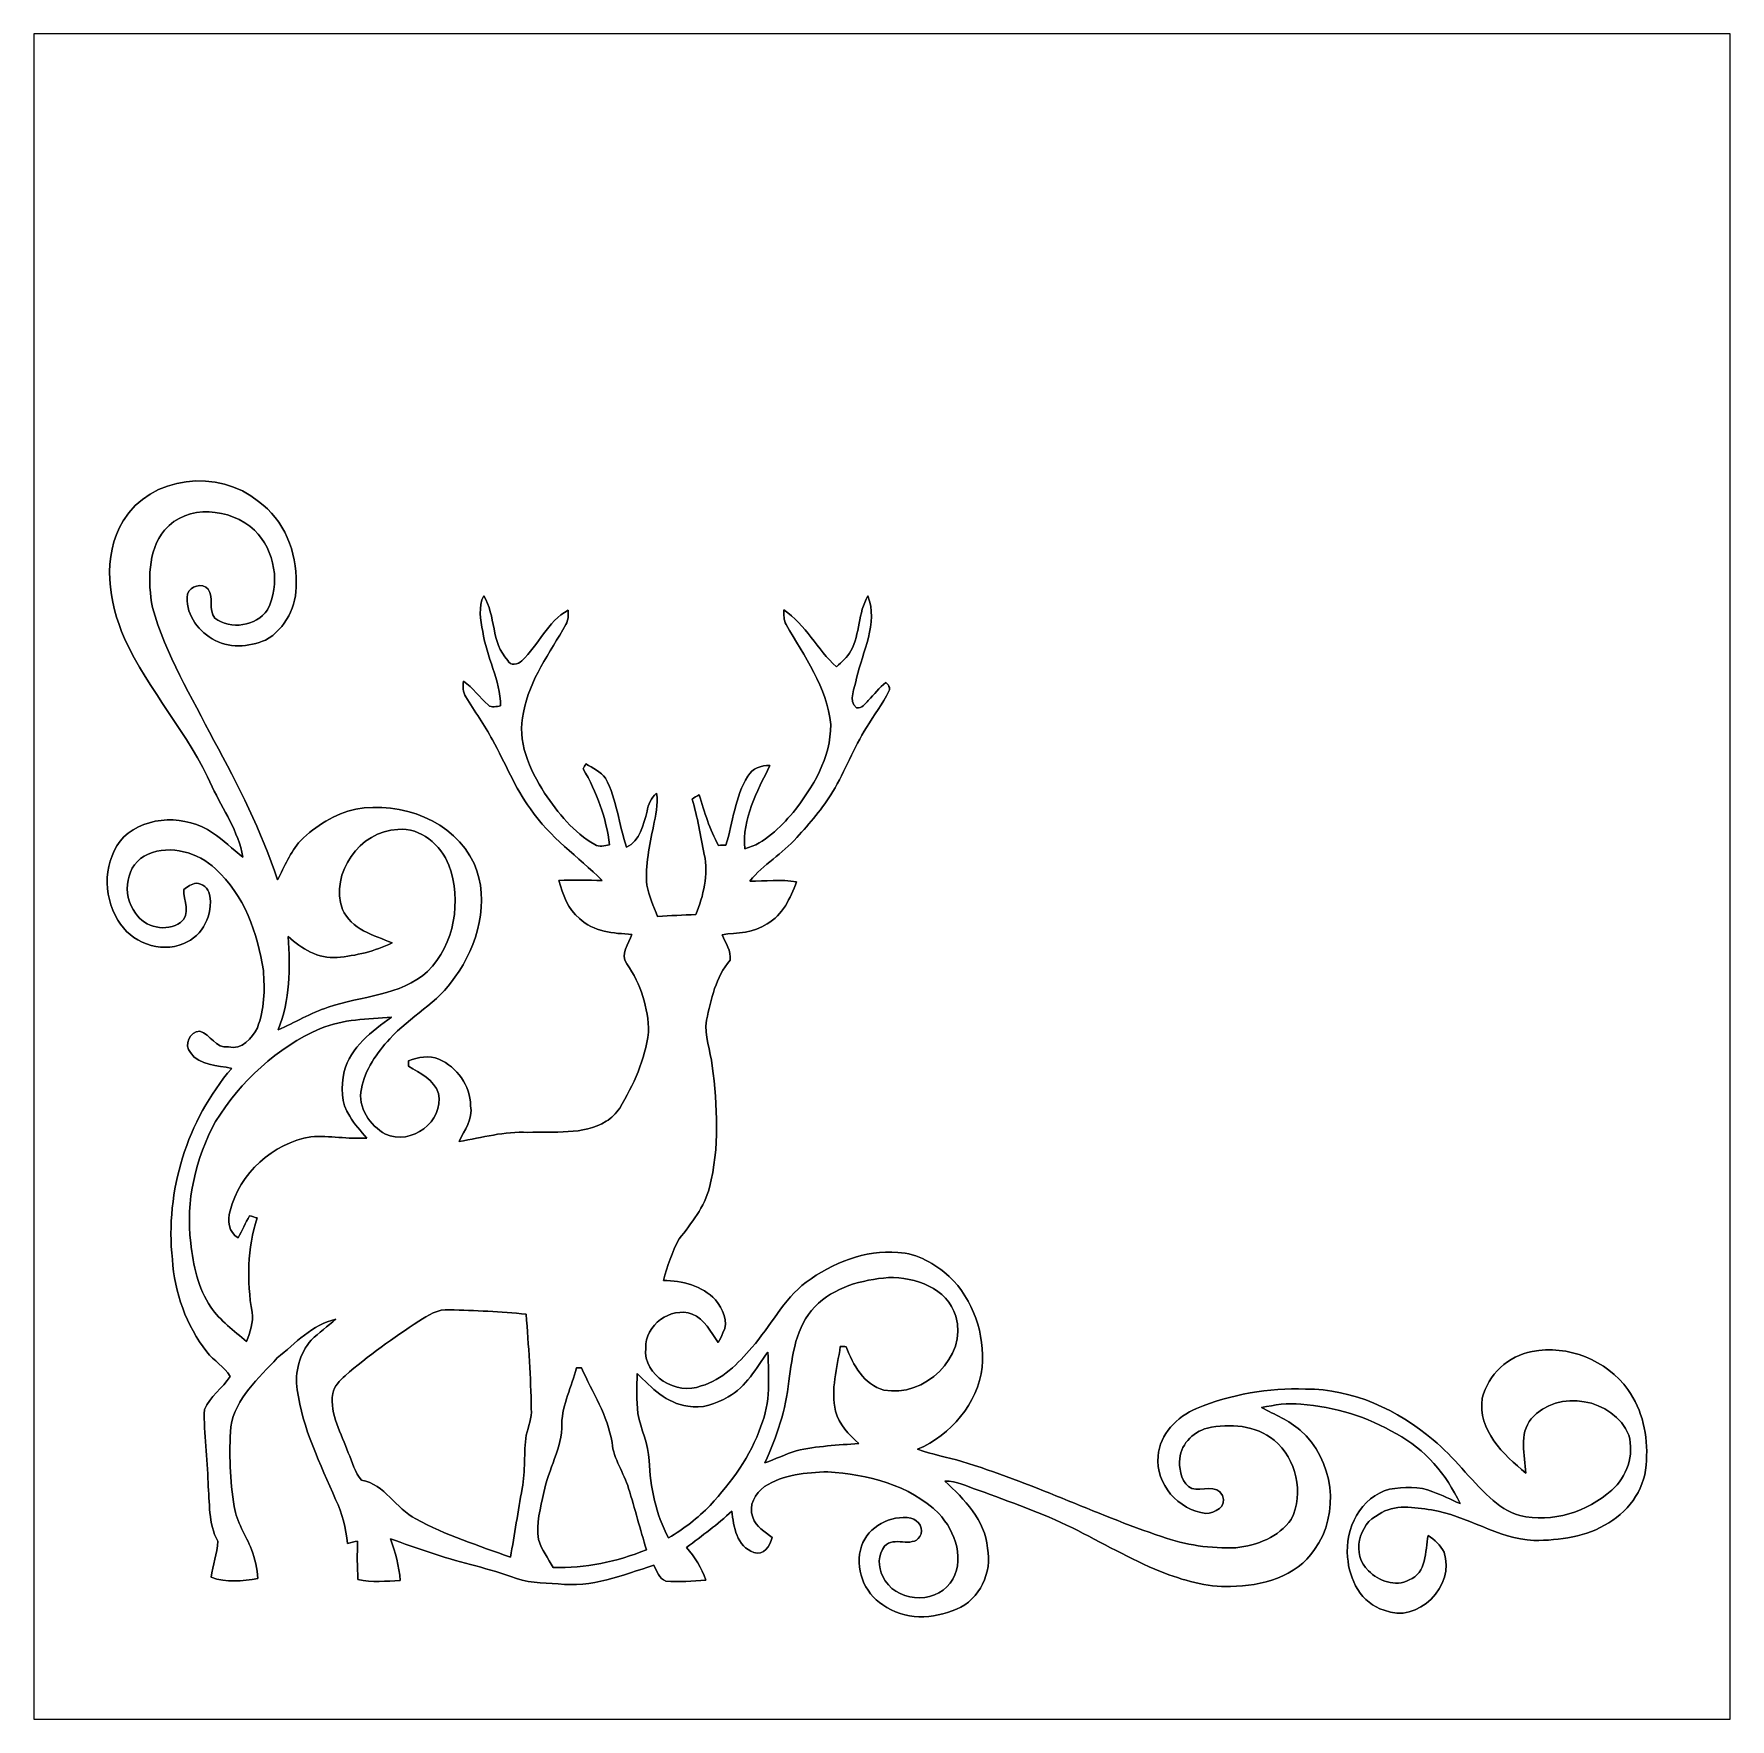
# Model space of a CAD drawing. Header units: centimetres. Extents: x -16.8 to 16.8, y -16.7 to 16.7.
import ezdxf

# ---------------------------------------------------------------- set-up
doc = ezdxf.new("R2010")
doc.units = ezdxf.units.CM
doc.header["$MEASUREMENT"] = 0
doc.layers.add('Layer 1', color=7, linetype='Continuous')

msp = doc.modelspace()

# ---------------------------------------------------------------- linework, layer by layer
at = {"layer": 'Layer 1', "color": 7}
for points, knots in [([(-16.77458, 16.66875), (-16.77458, 16.66875), (16.77458, 16.66875), (16.77458, 16.66875), (16.77458, 16.66875), (16.77458, 16.66875), (16.77458, -16.66875), (16.77458, -16.66875), (16.77458, -16.66875), (16.77458, -16.66875), (-16.77458, -16.66875), (-16.77458, -16.66875), (-16.77458, -16.66875), (-16.77458, -16.66875), (-16.77458, 16.66875), (-16.77458, 16.66875), (-16.77458, 16.66875), (-16.77458, 16.66875), (-16.77458, 16.66875), (-16.77458, 16.66875)], [0, 0, 0, 0, 0.16666667, 0.16666667, 0.16666667, 0.16666667, 0.33333333, 0.33333333, 0.33333333, 0.33333333, 0.5, 0.5, 0.5, 0.5, 0.66666667, 0.66666667, 0.66666667, 0.66666667, 1, 1, 1, 1]), ([(-15.01069, 7.03827), (-15.43156, 6.32813), (-15.29997, 5.42784), (-14.98177, 4.70641), (-14.98177, 4.70641), (-14.50552, 3.67065), (-13.71177, 2.8194), (-13.24857, 1.77659), (-13.24857, 1.77659), (-13.0369, 1.31904), (-12.72681, 0.89076), (-12.6425, 0.38453), (-12.6425, 0.38453), (-12.8464, 0.54081), (-13.02703, 0.72813), (-13.24469, 0.86607), (-13.24469, 0.86607), (-13.76186, 1.21744), (-14.53127, 1.21638), (-14.99905, 0.78211), (-14.99905, 0.78211), (-15.40087, 0.33937), (-15.42344, -0.36336), (-15.113, -0.86184), (-15.113, -0.86184), (-14.86676, -1.30069), (-14.2815, -1.52964), (-13.81019, -1.32468), (-13.81019, -1.32468), (-13.43484, -1.18181), (-13.21894, -0.74366), (-13.30254, -0.35701), (-13.30254, -0.35701), (-13.32442, -0.23142), (-13.44295, -0.13935), (-13.56713, -0.13159), (-13.56713, -0.13159), (-13.65991, -0.14429), (-13.73505, -0.20708), (-13.81266, -0.25471), (-13.81266, -0.25471), (-13.81478, -0.45861), (-13.66026, -0.75953), (-13.87228, -0.90876), (-13.87228, -0.90876), (-14.15062, -1.10631), (-14.58383, -1.01141), (-14.76587, -0.72425), (-14.76587, -0.72425), (-15.04597, -0.36795), (-14.96201, 0.26282), (-14.51645, 0.43991), (-14.51645, 0.43991), (-14.07125, 0.63923), (-13.52938, 0.47202), (-13.18401, 0.15099), (-13.18401, 0.15099), (-12.61639, -0.36336), (-12.34969, -1.11936), (-12.2361, -1.85773), (-12.2361, -1.85773), (-12.20999, -2.23696), (-12.20752, -2.63313), (-12.35534, -2.99085), (-12.35534, -2.99085), (-12.45799, -3.20111), (-12.66578, -3.43429), (-12.92789, -3.37114), (-12.92789, -3.37114), (-13.18048, -3.4096), (-13.27785, -3.12067), (-13.4941, -3.06105), (-13.4941, -3.06105), (-13.69589, -3.06176), (-13.81019, -3.3334), (-13.68037, -3.48474), (-13.68037, -3.48474), (-13.49304, -3.74826), (-13.14415, -3.73309), (-12.86087, -3.79518), (-12.86087, -3.79518), (-13.74634, -4.82459), (-14.1792, -6.22371), (-14.03668, -7.57379), (-14.03668, -7.57379), (-13.9954, -8.23313), (-13.75904, -8.88083), (-13.35652, -9.40576), (-13.35652, -9.40576), (-13.21576, -9.57933), (-13.00974, -9.6961), (-12.89226, -9.88871), (-12.89226, -9.88871), (-13.04078, -10.1219), (-13.29443, -10.28559), (-13.40309, -10.54206), (-13.40309, -10.54206), (-13.41896, -11.02642), (-13.33994, -11.51149), (-13.33077, -11.99621), (-13.33077, -11.99621), (-13.29655, -12.38321), (-13.32653, -12.79842), (-13.13956, -13.15156), (-13.13956, -13.15156), (-13.14379, -13.3925), (-13.24469, -13.62357), (-13.26868, -13.86381), (-13.26868, -13.86381), (-12.96882, -13.97494), (-12.65096, -13.93543), (-12.34299, -13.88816), (-12.34299, -13.88816), (-12.35745, -13.69236), (-12.40402, -13.49939), (-12.46823, -13.31489), (-12.46823, -13.31489), (-12.58429, -13.03196), (-12.76879, -12.77585), (-12.81254, -12.46576), (-12.81254, -12.46576), (-12.89932, -11.94541), (-12.91661, -11.41271), (-12.88203, -10.88707), (-12.88203, -10.88707), (-12.78678, -10.32087), (-12.33452, -9.92117), (-11.96058, -9.52394), (-11.96058, -9.52394), (-11.60498, -9.23396), (-11.26949, -8.86354), (-10.80382, -8.75947), (-10.80382, -8.75947), (-10.96398, -8.89847), (-11.13649, -9.0237), (-11.2903, -9.17081), (-11.2903, -9.17081), (-11.52172, -9.43716), (-11.6205, -9.80511), (-11.56547, -10.1533), (-11.56547, -10.1533), (-11.46669, -10.92235), (-11.10474, -11.6205), (-10.80699, -12.3257), (-10.80699, -12.3257), (-10.67012, -12.59628), (-10.61297, -12.89685), (-10.56958, -13.19495), (-10.56958, -13.19495), (-10.50361, -13.17872), (-10.43764, -13.16214), (-10.37131, -13.14768), (-10.37131, -13.14768), (-10.38366, -13.39991), (-10.37908, -13.65215), (-10.36532, -13.90438), (-10.36532, -13.90438), (-10.09191, -13.97247), (-9.80687, -13.93754), (-9.52818, -13.92731), (-9.52818, -13.92731), (-9.55322, -13.64403), (-9.61884, -13.36675), (-9.72432, -13.10322), (-9.72432, -13.10322), (-9.19939, -13.28526), (-8.67763, -13.47999), (-8.13611, -13.60911), (-8.13611, -13.60911), (-7.87118, -13.68637), (-7.60236, -13.75339), (-7.34201, -13.84582), (-7.34201, -13.84582), (-7.0485, -13.97635), (-6.71901, -13.97212), (-6.40468, -13.99187), (-6.40468, -13.99187), (-5.75134, -14.07689), (-5.12339, -13.82219), (-4.51485, -13.62357), (-4.51485, -13.62357), (-4.44782, -13.7354), (-4.40937, -13.89168), (-4.27355, -13.93966), (-4.27355, -13.93966), (-4.01108, -13.964), (-3.74685, -13.94284), (-3.48474, -13.92096), (-3.48474, -13.92096), (-3.56235, -13.67825), (-3.70417, -13.46729), (-3.86609, -13.27362), (-3.86609, -13.27362), (-3.56023, -13.04219), (-3.25049, -12.81677), (-2.97039, -12.5536), (-2.97039, -12.5536), (-2.93758, -12.85628), (-2.87338, -13.26021), (-2.53612, -13.37028), (-2.53612, -13.37028), (-2.34774, -13.44577), (-2.20592, -13.23481), (-2.17135, -13.07783), (-2.17135, -13.07783), (-2.31281, -12.9607), (-2.49908, -12.86722), (-2.55164, -12.67636), (-2.55164, -12.67636), (-2.65183, -12.45129), (-2.50966, -12.19906), (-2.32269, -12.06994), (-2.32269, -12.06994), (-1.95898, -11.82335), (-1.49719, -11.79301), (-1.07209, -11.77749), (-1.07209, -11.77749), (-0.2861, -11.82934), (0.54292, -12.03078), (1.12113, -12.60193), (1.12113, -12.60193), (1.45344, -12.95082), (1.66194, -13.55654), (1.34937, -13.97917), (1.34937, -13.97917), (1.02517, -14.4145), (0.2413, -14.34747), (0.01764, -13.84688), (0.01764, -13.84688), (-0.08573, -13.66449), (-0.08184, -13.41085), (0.05186, -13.24575), (0.05186, -13.24575), (0.22542, -13.04008), (0.59655, -13.29619), (0.74612, -13.05807), (0.74612, -13.05807), (0.84279, -12.91449), (0.72425, -12.72857), (0.57115, -12.6933), (0.57115, -12.6933), (0.16792, -12.62239), (-0.26635, -12.8584), (-0.40675, -13.2461), (-0.40675, -13.2461), (-0.54222, -13.67437), (-0.36301, -14.17391), (0.0187, -14.40956), (0.0187, -14.40956), (0.43603, -14.71824), (1.01706, -14.69602), (1.47532, -14.49246), (1.47532, -14.49246), (1.93569, -14.30514), (2.18123, -13.76468), (2.08915, -13.28667), (2.08915, -13.28667), (2.03976, -12.73175), (1.62877, -12.319), (1.24107, -11.96234), (1.24107, -11.96234), (1.47355, -11.95564), (1.68487, -12.071), (1.90112, -12.13732), (1.90112, -12.13732), (2.52765, -12.37262), (3.16336, -12.58993), (3.7652, -12.88521), (3.7652, -12.88521), (4.34375, -13.17907), (4.90996, -13.5001), (5.50933, -13.75163), (5.50933, -13.75163), (5.95277, -13.91673), (6.41562, -14.07019), (6.89539, -14.04549), (6.89539, -14.04549), (7.50923, -14.03385), (8.19926, -13.86381), (8.55345, -13.3163), (8.55345, -13.3163), (9.07097, -12.60687), (8.9348, -11.52772), (8.27052, -10.95551), (8.27052, -10.95551), (8.04968, -10.75514), (7.76781, -10.64789), (7.50958, -10.50607), (7.50958, -10.50607), (7.76464, -10.45386), (8.0264, -10.40624), (8.28746, -10.44116), (8.28746, -10.44116), (8.95174, -10.48879), (9.60367, -10.68564), (10.17552, -11.02854), (10.17552, -11.02854), (10.74173, -11.32134), (11.16753, -11.83287), (11.43282, -12.40578), (11.43282, -12.40578), (11.25291, -12.32888), (11.07969, -12.23574), (10.89448, -12.17224), (10.89448, -12.17224), (10.62778, -12.04842), (10.32051, -12.08052), (10.0397, -12.12074), (10.0397, -12.12074), (9.47032, -12.26573), (9.14647, -12.90708), (9.21032, -13.46482), (9.21032, -13.46482), (9.23466, -13.9065), (9.48267, -14.38169), (9.93175, -14.51434), (9.93175, -14.51434), (10.59356, -14.80432), (11.35062, -14.0208), (11.11638, -13.36463), (11.11638, -13.36463), (11.04759, -13.2267), (10.92976, -13.12157), (10.80241, -13.03937), (10.80241, -13.03937), (10.74526, -13.34735), (10.77419, -13.78162), (10.42494, -13.91602), (10.42494, -13.91602), (10.15718, -14.06066), (9.81957, -13.93684), (9.62025, -13.73364), (9.62025, -13.73364), (9.28123, -13.41896), (9.42446, -12.80407), (9.83156, -12.61816), (9.83156, -12.61816), (10.13178, -12.40261), (10.52901, -12.48798), (10.86732, -12.5289), (10.86732, -12.5289), (11.57111, -12.63862), (12.17366, -13.10569), (12.89509, -13.13568), (12.89509, -13.13568), (13.40238, -13.13286), (13.93931, -13.06654), (14.37464, -12.78537), (14.37464, -12.78537), (14.80291, -12.53314), (15.11794, -12.05971), (15.119, -11.55418), (15.119, -11.55418), (15.15286, -11.06452), (15.04456, -10.55335), (14.75387, -10.15153), (14.75387, -10.15153), (14.33195, -9.56804), (13.56607, -9.25477), (12.85734, -9.39976), (12.85734, -9.39976), (12.38673, -9.47561), (11.98845, -9.86084), (11.87379, -10.31981), (11.87379, -10.31981), (11.77396, -10.95693), (12.29748, -11.43318), (12.73316, -11.80324), (12.73316, -11.80324), (12.71623, -11.44588), (12.59381, -11.03348), (12.84182, -10.72586), (12.84182, -10.72586), (13.36322, -10.12649), (14.47341, -10.32051), (14.77222, -11.05359), (14.77222, -11.05359), (14.88264, -11.44411), (14.73376, -11.87521), (14.4332, -12.13944), (14.4332, -12.13944), (13.94531, -12.57088), (13.25986, -12.79384), (12.61533, -12.64356), (12.61533, -12.64356), (12.39026, -12.57829), (12.18777, -12.44812), (12.02126, -12.28478), (12.02126, -12.28478), (11.62826, -11.92495), (11.31605, -11.48539), (10.90401, -11.14566), (10.90401, -11.14566), (10.20163, -10.55299), (9.31227, -10.13389), (8.37918, -10.1413), (8.37918, -10.1413), (7.64187, -10.11061), (6.90386, -10.24643), (6.22088, -10.5223), (6.22088, -10.5223), (5.83777, -10.69093), (5.49169, -11.02854), (5.46241, -11.46634), (5.46241, -11.46634), (5.39926, -12.0202), (5.86846, -12.53278), (6.40327, -12.60334), (6.40327, -12.60334), (6.57931, -12.59769), (6.83824, -12.4647), (6.73382, -12.24633), (6.73382, -12.24633), (6.62693, -12.00926), (6.32001, -12.16201), (6.1274, -12.10557), (6.1274, -12.10557), (5.93372, -12.01596), (5.88363, -11.76867), (5.88469, -11.57711), (5.88469, -11.57711), (5.88786, -11.26031), (6.13269, -10.98762), (6.43643, -10.91353), (6.43643, -10.91353), (6.87917, -10.8137), (7.39316, -10.85427), (7.75511, -11.15342), (7.75511, -11.15342), (8.20208, -11.51714), (8.34919, -12.20117), (8.09413, -12.71729), (8.09413, -12.71729), (7.8486, -13.07147), (7.41433, -13.23164), (7.00193, -13.27785), (7.00193, -13.27785), (6.50275, -13.30184), (6.00216, -13.22352), (5.53085, -13.05913), (5.53085, -13.05913), (4.19629, -12.61181), (2.93158, -11.97539), (1.58044, -11.57499), (1.58044, -11.57499), (1.29152, -11.48397), (0.99025, -11.43529), (0.7052, -11.33158), (0.7052, -11.33158), (1.36349, -11.04582), (1.88666, -10.42846), (1.98296, -9.70809), (1.98296, -9.70809), (2.03729, -9.05334), (1.80516, -8.37212), (1.33068, -7.9121), (1.33068, -7.9121), (1.0481, -7.66339), (0.70309, -7.45278), (0.31644, -7.43761), (0.31644, -7.43761), (-0.33973, -7.37799), (-0.97825, -7.64681), (-1.50036, -8.02605), (-1.50036, -8.02605), (-1.95368, -8.37001), (-2.2031, -8.89529), (-2.5721, -9.3158), (-2.5721, -9.3158), (-2.84727, -9.63471), (-3.15877, -9.95821), (-3.57646, -10.07851), (-3.57646, -10.07851), (-4.058, -10.27183), (-4.72546, -9.87919), (-4.67431, -9.33203), (-4.67431, -9.33203), (-4.68524, -8.87801), (-4.18747, -8.50194), (-3.75285, -8.65576), (-3.75285, -8.65576), (-3.50732, -8.75559), (-3.38843, -9.01524), (-3.24203, -9.21667), (-3.24203, -9.21667), (-3.20746, -9.15564), (-3.17041, -9.09567), (-3.14713, -9.02935), (-3.14713, -9.02935), (-3.02225, -8.80392), (-3.15454, -8.55451), (-3.29424, -8.37424), (-3.29424, -8.37424), (-3.55776, -8.09978), (-3.95146, -7.98795), (-4.324, -7.99536), (-4.324, -7.99536), (-4.23933, -7.71454), (-4.15925, -7.42562), (-4.01144, -7.17056), (-4.01144, -7.17056), (-3.77155, -6.85729), (-3.5119, -6.54015), (-3.41066, -6.15103), (-3.41066, -6.15103), (-3.21275, -5.3654), (-3.25438, -4.54201), (-3.35809, -3.74579), (-3.35809, -3.74579), (-3.38949, -3.44452), (-3.52496, -3.15207), (-3.46886, -2.8448), (-3.46886, -2.8448), (-3.38279, -2.4257), (-3.28683, -1.99178), (-3.00637, -1.65382), (-3.00637, -1.65382), (-2.96968, -1.47391), (-3.10198, -1.3141), (-3.16406, -1.15076), (-3.16406, -1.15076), (-2.86244, -1.11019), (-2.53189, -1.12148), (-2.27365, -0.93874), (-2.27365, -0.93874), (-1.96674, -0.76518), (-1.8094, -0.4258), (-1.69122, -0.1076), (-1.69122, -0.1076), (-1.99778, -0.04974), (-2.30823, -0.09948), (-2.61691, -0.08925), (-2.61691, -0.08925), (-2.34491, 0.23671), (-1.96956, 0.45367), (-1.68593, 0.76835), (-1.68593, 0.76835), (-1.42628, 1.05304), (-1.17546, 1.34938), (-0.97402, 1.67922), (-0.97402, 1.67922), (-0.72849, 2.09091), (-0.55986, 2.54353), (-0.30445, 2.94993), (-0.30445, 2.94993), (-0.16087, 3.19123), (0.01341, 3.41524), (0.13617, 3.66854), (0.13617, 3.66854), (0.17639, 3.73521), (0.11994, 3.79201), (0.07796, 3.83858), (0.07796, 3.83858), (-0.0568, 3.73909), (-0.15346, 3.59798), (-0.27058, 3.47945), (-0.27058, 3.47945), (-0.3302, 3.41595), (-0.3997, 3.31646), (-0.50236, 3.33551), (-0.50236, 3.33551), (-0.68509, 3.47698), (-0.52317, 3.74333), (-0.50659, 3.9243), (-0.50659, 3.9243), (-0.38171, 4.4517), (-0.0702, 5.00415), (-0.27799, 5.55202), (-0.27799, 5.55202), (-0.47978, 5.21794), (-0.42721, 4.79989), (-0.61948, 4.46264), (-0.61948, 4.46264), (-0.68157, 4.33352), (-0.80151, 4.24815), (-0.90064, 4.14937), (-0.90064, 4.14937), (-1.2827, 4.48945), (-1.50954, 4.98369), (-1.93993, 5.27262), (-1.93993, 5.27262), (-1.94204, 5.1756), (-1.94592, 5.07259), (-1.89583, 4.9851), (-1.89583, 4.9851), (-1.54376, 4.35751), (-1.08232, 3.74579), (-1.01529, 3.00496), (-1.01529, 3.00496), (-1.00683, 2.35162), (-1.36948, 1.76071), (-1.75895, 1.26506), (-1.75895, 1.26506), (-2.02389, 0.96873), (-2.31281, 0.65405), (-2.7118, 0.54963), (-2.7118, 0.54963), (-2.7746, 1.14371), (-2.46521, 1.67852), (-2.21862, 2.19534), (-2.21862, 2.19534), (-2.38936, 2.20239), (-2.56434, 2.13995), (-2.65324, 1.98367), (-2.65324, 1.98367), (-2.91289, 1.57445), (-2.94393, 1.07315), (-3.08575, 0.61913), (-3.08575, 0.61913), (-3.13478, 0.61807), (-3.18347, 0.61701), (-3.23215, 0.61595), (-3.23215, 0.61595), (-3.41277, 0.92745), (-3.50873, 1.27706), (-3.61774, 1.61784), (-3.61774, 1.61784), (-3.6643, 1.58997), (-3.71016, 1.56175), (-3.75603, 1.53317), (-3.75603, 1.53317), (-3.65019, 1.17369), (-3.58493, 0.80398), (-3.51473, 0.43639), (-3.51473, 0.43639), (-3.42971, 0.03281), (-3.53166, -0.37994), (-3.68229, -0.75494), (-3.68229, -0.75494), (-3.93453, -0.76271), (-4.18641, -0.77294), (-4.43794, -0.79128), (-4.43794, -0.79128), (-4.52367, -0.58984), (-4.60798, -0.38523), (-4.65102, -0.17039), (-4.65102, -0.17039), (-4.68701, 0.22225), (-4.59775, 0.61066), (-4.52049, 0.99272), (-4.52049, 0.99272), (-4.47957, 1.20756), (-4.42136, 1.42699), (-4.45911, 1.64641), (-4.45911, 1.64641), (-4.56741, 1.55716), (-4.62633, 1.42804), (-4.64503, 1.2894), (-4.64503, 1.2894), (-4.71593, 1.02764), (-4.78649, 0.70767), (-5.0546, 0.57856), (-5.0546, 0.57856), (-5.20065, 1.03082), (-5.24651, 1.51836), (-5.46735, 1.94416), (-5.46735, 1.94416), (-5.56789, 2.07327), (-5.71676, 2.1523), (-5.85858, 2.22744), (-5.85858, 2.22744), (-5.87199, 2.20345), (-5.89844, 2.15547), (-5.91185, 2.13148), (-5.91185, 2.13148), (-5.64092, 1.67076), (-5.45324, 1.15923), (-5.38974, 0.62689), (-5.38974, 0.62689), (-5.48569, 0.6096), (-5.59294, 0.57432), (-5.68325, 0.63041), (-5.68325, 0.63041), (-6.09988, 0.87207), (-6.40856, 1.25765), (-6.67561, 1.64994), (-6.67561, 1.64994), (-6.97054, 2.11843), (-7.22948, 2.68217), (-7.08942, 3.24732), (-7.08942, 3.24732), (-6.97477, 3.89537), (-6.56766, 4.4256), (-6.25404, 4.98581), (-6.25404, 4.98581), (-6.20183, 5.07118), (-6.20642, 5.17384), (-6.20642, 5.26979), (-6.20642, 5.26979), (-6.6167, 5.04719), (-6.79168, 4.57447), (-7.12435, 4.26685), (-7.12435, 4.26685), (-7.19526, 4.19453), (-7.35542, 4.16137), (-7.40304, 4.27496), (-7.40304, 4.27496), (-7.73571, 4.6288), (-7.63588, 5.15973), (-7.87647, 5.55519), (-7.87647, 5.55519), (-7.99394, 5.33365), (-7.93503, 5.07894), (-7.89834, 4.8447), (-7.89834, 4.8447), (-7.82355, 4.34375), (-7.55297, 3.88902), (-7.54274, 3.37538), (-7.54274, 3.37538), (-7.62317, 3.36938), (-7.72125, 3.32564), (-7.78722, 3.39302), (-7.78722, 3.39302), (-7.95831, 3.54259), (-8.09202, 3.73239), (-8.27969, 3.86397), (-8.27969, 3.86397), (-8.28851, 3.75849), (-8.29557, 3.6449), (-8.23242, 3.55282), (-8.23242, 3.55282), (-8.06027, 3.26672), (-7.86271, 2.99649), (-7.70361, 2.70192), (-7.70361, 2.70192), (-7.45278, 2.24719), (-7.26087, 1.75754), (-6.95325, 1.33562), (-6.95325, 1.33562), (-6.57119, 0.77823), (-6.01063, 0.39017), (-5.53367, -0.07655), (-5.53367, -0.07655), (-5.81978, -0.07761), (-6.10658, -0.05856), (-6.39233, -0.07938), (-6.39233, -0.07938), (-6.31684, -0.35595), (-6.2103, -0.64417), (-5.9817, -0.8315), (-5.9817, -0.8315), (-5.71112, -1.0989), (-5.3086, -1.1236), (-4.94841, -1.14441), (-4.94841, -1.14441), (-5.00662, -1.33209), (-5.19113, -1.53705), (-5.04649, -1.73073), (-5.04649, -1.73073), (-4.77132, -2.12654), (-4.62351, -2.60068), (-4.61539, -3.08151), (-4.61539, -3.08151), (-4.68842, -3.61879), (-4.90926, -4.12256), (-5.1883, -4.58294), (-5.1883, -4.58294), (-5.25992, -4.68454), (-5.34776, -4.77767), (-5.4543, -4.84329), (-5.4543, -4.84329), (-5.91644, -5.12445), (-6.4897, -5.03414), (-7.00299, -5.06236), (-7.00299, -5.06236), (-7.46584, -5.03696), (-7.91034, -5.16608), (-8.36119, -5.24334), (-8.36119, -5.24334), (-8.261, -5.0165), (-8.0899, -4.79989), (-8.13753, -4.53461), (-8.13753, -4.53461), (-8.13929, -4.13844), (-8.41022, -3.77296), (-8.76441, -3.61174), (-8.76441, -3.61174), (-8.95738, -3.52637), (-9.17575, -3.57717), (-9.3659, -3.64561), (-9.3659, -3.64561), (-9.36625, -3.67277), (-9.36696, -3.72745), (-9.36731, -3.75461), (-9.36731, -3.75461), (-9.13836, -3.88902), (-8.86178, -4.02131), (-8.77323, -4.29119), (-8.77323, -4.29119), (-8.65681, -4.84893), (-9.31439, -5.33329), (-9.82239, -5.09517), (-9.82239, -5.09517), (-10.13037, -4.92831), (-10.37414, -4.56389), (-10.29794, -4.20158), (-10.29794, -4.20158), (-10.22315, -3.82235), (-9.99525, -3.49038), (-9.73596, -3.21169), (-9.73596, -3.21169), (-9.3405, -2.76931), (-8.78064, -2.49696), (-8.44762, -1.99425), (-8.44762, -1.99425), (-7.99218, -1.36208), (-7.74629, -0.48824), (-8.06732, 0.25612), (-8.06732, 0.25612), (-8.4642, 1.10913), (-9.51936, 1.49366), (-10.408, 1.33174), (-10.408, 1.33174), (-10.82534, 1.24213), (-11.19928, 1.00295), (-11.50232, 0.70767), (-11.50232, 0.70767), (-11.70234, 0.48154), (-11.81876, 0.19756), (-11.95529, -0.06844), (-11.95529, -0.06844), (-12.27349, 0.89535), (-12.72858, 1.80481), (-13.21717, 2.69205), (-13.21717, 2.69205), (-13.65603, 3.55071), (-14.16932, 4.38609), (-14.42967, 5.32201), (-14.42967, 5.32201), (-14.52104, 5.83106), (-14.53092, 6.42937), (-14.19049, 6.85377), (-14.19049, 6.85377), (-13.7481, 7.37306), (-12.88062, 7.2958), (-12.41178, 6.84918), (-12.41178, 6.84918), (-12.00785, 6.45301), (-11.89038, 5.77674), (-12.15566, 5.27509), (-12.15566, 5.27509), (-12.38321, 4.95441), (-12.88239, 4.87221), (-13.19812, 5.1121), (-13.19812, 5.1121), (-13.33112, 5.27473), (-13.21118, 5.51709), (-13.32759, 5.68572), (-13.32759, 5.68572), (-13.44401, 5.81766), (-13.68496, 5.74746), (-13.73681, 5.58765), (-13.73681, 5.58765), (-13.78973, 5.22534), (-13.55443, 4.87962), (-13.24998, 4.70464), (-13.24998, 4.70464), (-12.93566, 4.50462), (-12.52255, 4.53496), (-12.192, 4.67819), (-12.192, 4.67819), (-11.79371, 4.8962), (-11.57252, 5.35658), (-11.58804, 5.80284), (-11.58804, 5.80284), (-11.56794, 6.41703), (-11.82864, 7.05414), (-12.33382, 7.42068), (-12.33382, 7.42068), (-13.1124, 8.07402), (-14.47165, 7.92974), (-15.01069, 7.03827)], [0, 0, 0, 0, 0.00456621, 0.00456621, 0.00456621, 0.00456621, 0.00913242, 0.00913242, 0.00913242, 0.00913242, 0.01369863, 0.01369863, 0.01369863, 0.01369863, 0.01826484, 0.01826484, 0.01826484, 0.01826484, 0.02283105, 0.02283105, 0.02283105, 0.02283105, 0.02739726, 0.02739726, 0.02739726, 0.02739726, 0.03196347, 0.03196347, 0.03196347, 0.03196347, 0.03652968, 0.03652968, 0.03652968, 0.03652968, 0.04109589, 0.04109589, 0.04109589, 0.04109589, 0.0456621, 0.0456621, 0.0456621, 0.0456621, 0.05022831, 0.05022831, 0.05022831, 0.05022831, 0.05479452, 0.05479452, 0.05479452, 0.05479452, 0.05936073, 0.05936073, 0.05936073, 0.05936073, 0.06392694, 0.06392694, 0.06392694, 0.06392694, 0.06849315, 0.06849315, 0.06849315, 0.06849315, 0.07305936, 0.07305936, 0.07305936, 0.07305936, 0.07762557, 0.07762557, 0.07762557, 0.07762557, 0.08219178, 0.08219178, 0.08219178, 0.08219178, 0.08675799, 0.08675799, 0.08675799, 0.08675799, 0.0913242, 0.0913242, 0.0913242, 0.0913242, 0.09589041, 0.09589041, 0.09589041, 0.09589041, 0.10045662, 0.10045662, 0.10045662, 0.10045662, 0.10502283, 0.10502283, 0.10502283, 0.10502283, 0.10958904, 0.10958904, 0.10958904, 0.10958904, 0.11415525, 0.11415525, 0.11415525, 0.11415525, 0.11872146, 0.11872146, 0.11872146, 0.11872146, 0.12328767, 0.12328767, 0.12328767, 0.12328767, 0.12785388, 0.12785388, 0.12785388, 0.12785388, 0.13242009, 0.13242009, 0.13242009, 0.13242009, 0.1369863, 0.1369863, 0.1369863, 0.1369863, 0.14155251, 0.14155251, 0.14155251, 0.14155251, 0.14611872, 0.14611872, 0.14611872, 0.14611872, 0.15068493, 0.15068493, 0.15068493, 0.15068493, 0.15525114, 0.15525114, 0.15525114, 0.15525114, 0.15981735, 0.15981735, 0.15981735, 0.15981735, 0.16438356, 0.16438356, 0.16438356, 0.16438356, 0.16894977, 0.16894977, 0.16894977, 0.16894977, 0.17351598, 0.17351598, 0.17351598, 0.17351598, 0.17808219, 0.17808219, 0.17808219, 0.17808219, 0.1826484, 0.1826484, 0.1826484, 0.1826484, 0.18721461, 0.18721461, 0.18721461, 0.18721461, 0.19178082, 0.19178082, 0.19178082, 0.19178082, 0.19634703, 0.19634703, 0.19634703, 0.19634703, 0.20091324, 0.20091324, 0.20091324, 0.20091324, 0.20547945, 0.20547945, 0.20547945, 0.20547945, 0.21004566, 0.21004566, 0.21004566, 0.21004566, 0.21461187, 0.21461187, 0.21461187, 0.21461187, 0.21917808, 0.21917808, 0.21917808, 0.21917808, 0.22374429, 0.22374429, 0.22374429, 0.22374429, 0.2283105, 0.2283105, 0.2283105, 0.2283105, 0.23287671, 0.23287671, 0.23287671, 0.23287671, 0.23744292, 0.23744292, 0.23744292, 0.23744292, 0.24200913, 0.24200913, 0.24200913, 0.24200913, 0.24657534, 0.24657534, 0.24657534, 0.24657534, 0.25114155, 0.25114155, 0.25114155, 0.25114155, 0.25570776, 0.25570776, 0.25570776, 0.25570776, 0.26027397, 0.26027397, 0.26027397, 0.26027397, 0.26484018, 0.26484018, 0.26484018, 0.26484018, 0.26940639, 0.26940639, 0.26940639, 0.26940639, 0.2739726, 0.2739726, 0.2739726, 0.2739726, 0.27853881, 0.27853881, 0.27853881, 0.27853881, 0.28310502, 0.28310502, 0.28310502, 0.28310502, 0.28767123, 0.28767123, 0.28767123, 0.28767123, 0.29223744, 0.29223744, 0.29223744, 0.29223744, 0.29680365, 0.29680365, 0.29680365, 0.29680365, 0.30136986, 0.30136986, 0.30136986, 0.30136986, 0.30593607, 0.30593607, 0.30593607, 0.30593607, 0.31050228, 0.31050228, 0.31050228, 0.31050228, 0.31506849, 0.31506849, 0.31506849, 0.31506849, 0.3196347, 0.3196347, 0.3196347, 0.3196347, 0.32420091, 0.32420091, 0.32420091, 0.32420091, 0.32876712, 0.32876712, 0.32876712, 0.32876712, 0.33333333, 0.33333333, 0.33333333, 0.33333333, 0.33789954, 0.33789954, 0.33789954, 0.33789954, 0.34246575, 0.34246575, 0.34246575, 0.34246575, 0.34703196, 0.34703196, 0.34703196, 0.34703196, 0.35159817, 0.35159817, 0.35159817, 0.35159817, 0.35616438, 0.35616438, 0.35616438, 0.35616438, 0.36073059, 0.36073059, 0.36073059, 0.36073059, 0.3652968, 0.3652968, 0.3652968, 0.3652968, 0.36986301, 0.36986301, 0.36986301, 0.36986301, 0.37442922, 0.37442922, 0.37442922, 0.37442922, 0.37899543, 0.37899543, 0.37899543, 0.37899543, 0.38356164, 0.38356164, 0.38356164, 0.38356164, 0.38812785, 0.38812785, 0.38812785, 0.38812785, 0.39269406, 0.39269406, 0.39269406, 0.39269406, 0.39726027, 0.39726027, 0.39726027, 0.39726027, 0.40182648, 0.40182648, 0.40182648, 0.40182648, 0.40639269, 0.40639269, 0.40639269, 0.40639269, 0.4109589, 0.4109589, 0.4109589, 0.4109589, 0.41552511, 0.41552511, 0.41552511, 0.41552511, 0.42009132, 0.42009132, 0.42009132, 0.42009132, 0.42465753, 0.42465753, 0.42465753, 0.42465753, 0.42922374, 0.42922374, 0.42922374, 0.42922374, 0.43378995, 0.43378995, 0.43378995, 0.43378995, 0.43835616, 0.43835616, 0.43835616, 0.43835616, 0.44292237, 0.44292237, 0.44292237, 0.44292237, 0.44748858, 0.44748858, 0.44748858, 0.44748858, 0.45205479, 0.45205479, 0.45205479, 0.45205479, 0.456621, 0.456621, 0.456621, 0.456621, 0.46118721, 0.46118721, 0.46118721, 0.46118721, 0.46575342, 0.46575342, 0.46575342, 0.46575342, 0.47031963, 0.47031963, 0.47031963, 0.47031963, 0.47488584, 0.47488584, 0.47488584, 0.47488584, 0.47945205, 0.47945205, 0.47945205, 0.47945205, 0.48401826, 0.48401826, 0.48401826, 0.48401826, 0.48858447, 0.48858447, 0.48858447, 0.48858447, 0.49315068, 0.49315068, 0.49315068, 0.49315068, 0.49771689, 0.49771689, 0.49771689, 0.49771689, 0.50228311, 0.50228311, 0.50228311, 0.50228311, 0.50684932, 0.50684932, 0.50684932, 0.50684932, 0.51141553, 0.51141553, 0.51141553, 0.51141553, 0.51598174, 0.51598174, 0.51598174, 0.51598174, 0.52054795, 0.52054795, 0.52054795, 0.52054795, 0.52511416, 0.52511416, 0.52511416, 0.52511416, 0.52968037, 0.52968037, 0.52968037, 0.52968037, 0.53424658, 0.53424658, 0.53424658, 0.53424658, 0.53881279, 0.53881279, 0.53881279, 0.53881279, 0.543379, 0.543379, 0.543379, 0.543379, 0.54794521, 0.54794521, 0.54794521, 0.54794521, 0.55251142, 0.55251142, 0.55251142, 0.55251142, 0.55707763, 0.55707763, 0.55707763, 0.55707763, 0.56164384, 0.56164384, 0.56164384, 0.56164384, 0.56621005, 0.56621005, 0.56621005, 0.56621005, 0.57077626, 0.57077626, 0.57077626, 0.57077626, 0.57534247, 0.57534247, 0.57534247, 0.57534247, 0.57990868, 0.57990868, 0.57990868, 0.57990868, 0.58447489, 0.58447489, 0.58447489, 0.58447489, 0.5890411, 0.5890411, 0.5890411, 0.5890411, 0.59360731, 0.59360731, 0.59360731, 0.59360731, 0.59817352, 0.59817352, 0.59817352, 0.59817352, 0.60273973, 0.60273973, 0.60273973, 0.60273973, 0.60730594, 0.60730594, 0.60730594, 0.60730594, 0.61187215, 0.61187215, 0.61187215, 0.61187215, 0.61643836, 0.61643836, 0.61643836, 0.61643836, 0.62100457, 0.62100457, 0.62100457, 0.62100457, 0.62557078, 0.62557078, 0.62557078, 0.62557078, 0.63013699, 0.63013699, 0.63013699, 0.63013699, 0.6347032, 0.6347032, 0.6347032, 0.6347032, 0.63926941, 0.63926941, 0.63926941, 0.63926941, 0.64383562, 0.64383562, 0.64383562, 0.64383562, 0.64840183, 0.64840183, 0.64840183, 0.64840183, 0.65296804, 0.65296804, 0.65296804, 0.65296804, 0.65753425, 0.65753425, 0.65753425, 0.65753425, 0.66210046, 0.66210046, 0.66210046, 0.66210046, 0.66666667, 0.66666667, 0.66666667, 0.66666667, 0.67123288, 0.67123288, 0.67123288, 0.67123288, 0.67579909, 0.67579909, 0.67579909, 0.67579909, 0.6803653, 0.6803653, 0.6803653, 0.6803653, 0.68493151, 0.68493151, 0.68493151, 0.68493151, 0.68949772, 0.68949772, 0.68949772, 0.68949772, 0.69406393, 0.69406393, 0.69406393, 0.69406393, 0.69863014, 0.69863014, 0.69863014, 0.69863014, 0.70319635, 0.70319635, 0.70319635, 0.70319635, 0.70776256, 0.70776256, 0.70776256, 0.70776256, 0.71232877, 0.71232877, 0.71232877, 0.71232877, 0.71689498, 0.71689498, 0.71689498, 0.71689498, 0.72146119, 0.72146119, 0.72146119, 0.72146119, 0.7260274, 0.7260274, 0.7260274, 0.7260274, 0.73059361, 0.73059361, 0.73059361, 0.73059361, 0.73515982, 0.73515982, 0.73515982, 0.73515982, 0.73972603, 0.73972603, 0.73972603, 0.73972603, 0.74429224, 0.74429224, 0.74429224, 0.74429224, 0.74885845, 0.74885845, 0.74885845, 0.74885845, 0.75342466, 0.75342466, 0.75342466, 0.75342466, 0.75799087, 0.75799087, 0.75799087, 0.75799087, 0.76255708, 0.76255708, 0.76255708, 0.76255708, 0.76712329, 0.76712329, 0.76712329, 0.76712329, 0.7716895, 0.7716895, 0.7716895, 0.7716895, 0.77625571, 0.77625571, 0.77625571, 0.77625571, 0.78082192, 0.78082192, 0.78082192, 0.78082192, 0.78538813, 0.78538813, 0.78538813, 0.78538813, 0.78995434, 0.78995434, 0.78995434, 0.78995434, 0.79452055, 0.79452055, 0.79452055, 0.79452055, 0.79908676, 0.79908676, 0.79908676, 0.79908676, 0.80365297, 0.80365297, 0.80365297, 0.80365297, 0.80821918, 0.80821918, 0.80821918, 0.80821918, 0.81278539, 0.81278539, 0.81278539, 0.81278539, 0.8173516, 0.8173516, 0.8173516, 0.8173516, 0.82191781, 0.82191781, 0.82191781, 0.82191781, 0.82648402, 0.82648402, 0.82648402, 0.82648402, 0.83105023, 0.83105023, 0.83105023, 0.83105023, 0.83561644, 0.83561644, 0.83561644, 0.83561644, 0.84018265, 0.84018265, 0.84018265, 0.84018265, 0.84474886, 0.84474886, 0.84474886, 0.84474886, 0.84931507, 0.84931507, 0.84931507, 0.84931507, 0.85388128, 0.85388128, 0.85388128, 0.85388128, 0.85844749, 0.85844749, 0.85844749, 0.85844749, 0.8630137, 0.8630137, 0.8630137, 0.8630137, 0.86757991, 0.86757991, 0.86757991, 0.86757991, 0.87214612, 0.87214612, 0.87214612, 0.87214612, 0.87671233, 0.87671233, 0.87671233, 0.87671233, 0.88127854, 0.88127854, 0.88127854, 0.88127854, 0.88584475, 0.88584475, 0.88584475, 0.88584475, 0.89041096, 0.89041096, 0.89041096, 0.89041096, 0.89497717, 0.89497717, 0.89497717, 0.89497717, 0.89954338, 0.89954338, 0.89954338, 0.89954338, 0.90410959, 0.90410959, 0.90410959, 0.90410959, 0.9086758, 0.9086758, 0.9086758, 0.9086758, 0.91324201, 0.91324201, 0.91324201, 0.91324201, 0.91780822, 0.91780822, 0.91780822, 0.91780822, 0.92237443, 0.92237443, 0.92237443, 0.92237443, 0.92694064, 0.92694064, 0.92694064, 0.92694064, 0.93150685, 0.93150685, 0.93150685, 0.93150685, 0.93607306, 0.93607306, 0.93607306, 0.93607306, 0.94063927, 0.94063927, 0.94063927, 0.94063927, 0.94520548, 0.94520548, 0.94520548, 0.94520548, 0.94977169, 0.94977169, 0.94977169, 0.94977169, 0.9543379, 0.9543379, 0.9543379, 0.9543379, 0.95890411, 0.95890411, 0.95890411, 0.95890411, 0.96347032, 0.96347032, 0.96347032, 0.96347032, 0.96803653, 0.96803653, 0.96803653, 0.96803653, 0.97260274, 0.97260274, 0.97260274, 0.97260274, 0.97716895, 0.97716895, 0.97716895, 0.97716895, 0.98173516, 0.98173516, 0.98173516, 0.98173516, 0.98630137, 0.98630137, 0.98630137, 0.98630137, 0.99086758, 0.99086758, 0.99086758, 0.99086758, 1, 1, 1, 1]), ([(-10.66906, -0.64982), (-10.92906, 0.05609), (-10.32334, 0.91228), (-9.57651, 0.92957), (-9.57651, 0.92957), (-9.12319, 0.97543), (-8.72843, 0.62301), (-8.56509, 0.22507), (-8.56509, 0.22507), (-8.31744, -0.47801), (-8.44479, -1.34408), (-8.98772, -1.87784), (-8.98772, -1.87784), (-9.52959, -2.36537), (-10.30041, -2.36044), (-10.95657, -2.58763), (-10.95657, -2.58763), (-11.30406, -2.69699), (-11.61168, -2.89419), (-11.94611, -3.03248), (-11.94611, -3.03248), (-11.70411, -2.45039), (-11.70869, -1.80904), (-11.74468, -1.18992), (-11.74468, -1.18992), (-11.47692, -1.42946), (-11.15378, -1.63336), (-10.77736, -1.60232), (-10.77736, -1.60232), (-10.40553, -1.56739), (-10.02841, -1.4792), (-9.69116, -1.31374), (-9.69116, -1.31374), (-10.04782, -1.16064), (-10.50643, -1.04775), (-10.66906, -0.64982)], [0, 0, 0, 0, 0.1, 0.1, 0.1, 0.1, 0.2, 0.2, 0.2, 0.2, 0.3, 0.3, 0.3, 0.3, 0.4, 0.4, 0.4, 0.4, 0.5, 0.5, 0.5, 0.5, 0.6, 0.6, 0.6, 0.6, 0.7, 0.7, 0.7, 0.7, 0.8, 0.8, 0.8, 0.8, 1, 1, 1, 1]), ([(-11.1058, -3.00673), (-10.6613, -2.82081), (-10.17411, -2.82011), (-9.70139, -2.78447), (-9.70139, -2.78447), (-10.08909, -3.05682), (-10.50925, -3.37785), (-10.63978, -3.85904), (-10.63978, -3.85904), (-10.68705, -4.15184), (-10.71915, -4.49121), (-10.52618, -4.74239), (-10.52618, -4.74239), (-10.44011, -4.90467), (-10.30499, -5.03026), (-10.19281, -5.17349), (-10.19281, -5.17349), (-10.5604, -5.19642), (-10.928, -5.12621), (-11.29524, -5.14703), (-11.29524, -5.14703), (-12.04242, -5.28179), (-12.71446, -5.86881), (-12.89191, -6.61705), (-12.89191, -6.61705), (-12.95576, -6.80332), (-12.92084, -7.04144), (-12.73775, -7.14622), (-12.73775, -7.14622), (-12.65449, -7.0044), (-12.58993, -6.85306), (-12.50809, -6.71054), (-12.50809, -6.71054), (-12.4587, -6.72465), (-12.40896, -6.73947), (-12.35922, -6.75393), (-12.35922, -6.75393), (-12.55219, -7.35647), (-12.56665, -8.00065), (-12.46046, -8.62154), (-12.46046, -8.62154), (-12.42554, -8.82086), (-12.50386, -9.017), (-12.56983, -9.20221), (-12.56983, -9.20221), (-12.81748, -8.98737), (-13.0877, -8.78911), (-13.27679, -8.51711), (-13.27679, -8.51711), (-13.52868, -8.14352), (-13.62428, -7.69126), (-13.67155, -7.24994), (-13.67155, -7.24994), (-13.78021, -6.42303), (-13.57383, -5.57495), (-13.18225, -4.84646), (-13.18225, -4.84646), (-12.68871, -4.0513), (-11.96904, -3.38138), (-11.1058, -3.00673)], [0, 0, 0, 0, 0.0625, 0.0625, 0.0625, 0.0625, 0.125, 0.125, 0.125, 0.125, 0.1875, 0.1875, 0.1875, 0.1875, 0.25, 0.25, 0.25, 0.25, 0.3125, 0.3125, 0.3125, 0.3125, 0.375, 0.375, 0.375, 0.375, 0.4375, 0.4375, 0.4375, 0.4375, 0.5, 0.5, 0.5, 0.5, 0.5625, 0.5625, 0.5625, 0.5625, 0.625, 0.625, 0.625, 0.625, 0.6875, 0.6875, 0.6875, 0.6875, 0.75, 0.75, 0.75, 0.75, 0.8125, 0.8125, 0.8125, 0.8125, 0.875, 0.875, 0.875, 0.875, 1, 1, 1, 1]), ([(-1.32856, -8.51394), (-0.95144, -8.11847), (-0.39688, -7.97948), (0.12876, -7.93362), (0.12876, -7.93362), (0.66287, -7.92127), (1.28517, -8.13999), (1.46156, -8.69985), (1.46156, -8.69985), (1.70109, -9.50736), (0.82762, -10.31769), (0.03881, -10.15929), (0.03881, -10.15929), (-0.35842, -10.05381), (-0.57785, -9.66188), (-0.70556, -9.30169), (-0.70556, -9.30169), (-0.74542, -9.29957), (-0.78528, -9.29746), (-0.82479, -9.29569), (-0.82479, -9.29569), (-0.8823, -9.71903), (-1.02341, -10.15259), (-0.91652, -10.57945), (-0.91652, -10.57945), (-0.85408, -10.84157), (-0.65546, -11.043), (-0.45791, -11.21481), (-0.45791, -11.21481), (-0.87207, -11.25114), (-1.29152, -11.26455), (-1.69721, -11.36262), (-1.69721, -11.36262), (-1.90853, -11.42647), (-2.10679, -11.52596), (-2.31458, -11.60004), (-2.31458, -11.60004), (-2.0828, -11.0871), (-1.90218, -10.54629), (-1.84044, -9.98467), (-1.84044, -9.98467), (-1.77412, -9.46997), (-1.70709, -8.90341), (-1.32856, -8.51394)], [0, 0, 0, 0, 0.08333333, 0.08333333, 0.08333333, 0.08333333, 0.16666667, 0.16666667, 0.16666667, 0.16666667, 0.25, 0.25, 0.25, 0.25, 0.33333333, 0.33333333, 0.33333333, 0.33333333, 0.41666667, 0.41666667, 0.41666667, 0.41666667, 0.5, 0.5, 0.5, 0.5, 0.58333333, 0.58333333, 0.58333333, 0.58333333, 0.66666667, 0.66666667, 0.66666667, 0.66666667, 0.75, 0.75, 0.75, 0.75, 0.83333333, 0.83333333, 0.83333333, 0.83333333, 1, 1, 1, 1]), ([(-9.16023, -8.79722), (-8.97749, -8.68257), (-8.78417, -8.54992), (-8.55557, -8.57109), (-8.55557, -8.57109), (-8.04933, -8.58661), (-7.54133, -8.60813), (-7.03686, -8.65928), (-7.03686, -8.65928), (-6.99523, -9.28229), (-6.94231, -9.906), (-6.93773, -10.53112), (-6.93773, -10.53112), (-6.91974, -10.7128), (-6.99735, -10.87826), (-7.03509, -11.05076), (-7.03509, -11.05076), (-7.08836, -11.40037), (-7.05238, -11.75808), (-7.1187, -12.10663), (-7.1187, -12.10663), (-7.19808, -12.55959), (-7.26687, -13.01468), (-7.34871, -13.46729), (-7.34871, -13.46729), (-7.9816, -13.23869), (-8.62718, -13.02949), (-9.22091, -12.71023), (-9.22091, -12.71023), (-9.61743, -12.50386), (-9.83156, -12.02831), (-10.29617, -11.94188), (-10.29617, -11.94188), (-10.43093, -11.79512), (-10.4715, -11.58064), (-10.55617, -11.40213), (-10.55617, -11.40213), (-10.69023, -11.02078), (-10.93047, -10.64824), (-10.86414, -10.22879), (-10.86414, -10.22879), (-10.83698, -10.08204), (-10.72656, -9.97232), (-10.62073, -9.87637), (-10.62073, -9.87637), (-10.16318, -9.47879), (-9.66788, -9.12742), (-9.16023, -8.79722)], [0, 0, 0, 0, 0.07692308, 0.07692308, 0.07692308, 0.07692308, 0.15384615, 0.15384615, 0.15384615, 0.15384615, 0.23076923, 0.23076923, 0.23076923, 0.23076923, 0.30769231, 0.30769231, 0.30769231, 0.30769231, 0.38461538, 0.38461538, 0.38461538, 0.38461538, 0.46153846, 0.46153846, 0.46153846, 0.46153846, 0.53846154, 0.53846154, 0.53846154, 0.53846154, 0.61538462, 0.61538462, 0.61538462, 0.61538462, 0.69230769, 0.69230769, 0.69230769, 0.69230769, 0.76923077, 0.76923077, 0.76923077, 0.76923077, 0.84615385, 0.84615385, 0.84615385, 0.84615385, 1, 1, 1, 1]), ([(-6.04414, -9.72044), (-6.01909, -9.72009), (-5.969, -9.71903), (-5.94395, -9.71832), (-5.94395, -9.71832), (-5.73123, -10.20692), (-5.42078, -10.66447), (-5.34, -11.20034), (-5.34, -11.20034), (-5.30895, -11.52737), (-5.10505, -11.79654), (-5.01156, -12.10416), (-5.01156, -12.10416), (-4.88985, -12.50738), (-4.77908, -12.91414), (-4.65984, -13.31877), (-4.65984, -13.31877), (-5.24298, -13.5576), (-5.87234, -13.68354), (-6.50311, -13.6712), (-6.50311, -13.6712), (-6.60083, -13.48634), (-6.73911, -13.31877), (-6.79485, -13.11451), (-6.79485, -13.11451), (-6.84848, -12.8016), (-6.74934, -12.49116), (-6.68831, -12.18777), (-6.68831, -12.18777), (-6.60329, -11.72422), (-6.32213, -11.30935), (-6.33342, -10.8271), (-6.33342, -10.8271), (-6.32672, -10.4394), (-6.13339, -10.09086), (-6.04414, -9.72044)], [0, 0, 0, 0, 0.1, 0.1, 0.1, 0.1, 0.2, 0.2, 0.2, 0.2, 0.3, 0.3, 0.3, 0.3, 0.4, 0.4, 0.4, 0.4, 0.5, 0.5, 0.5, 0.5, 0.6, 0.6, 0.6, 0.6, 0.7, 0.7, 0.7, 0.7, 0.8, 0.8, 0.8, 0.8, 1, 1, 1, 1]), ([(-3.03989, -10.29652), (-2.68605, -10.09474), (-2.49202, -9.72608), (-2.25813, -9.40964), (-2.25813, -9.40964), (-2.23908, -9.89718), (-2.20098, -10.41118), (-2.39501, -10.87261), (-2.39501, -10.87261), (-2.59256, -11.47092), (-2.98133, -11.97892), (-3.39831, -12.44106), (-3.39831, -12.44106), (-3.64102, -12.69189), (-3.92007, -12.90637), (-4.22028, -13.08417), (-4.22028, -13.08417), (-4.47675, -12.61463), (-4.58258, -12.08299), (-4.60693, -11.55312), (-4.60693, -11.55312), (-4.61186, -11.22821), (-4.77943, -10.93823), (-4.82671, -10.62108), (-4.82671, -10.62108), (-4.85951, -10.35932), (-4.84787, -10.09544), (-4.84223, -9.83368), (-4.84223, -9.83368), (-4.56071, -10.11132), (-4.25626, -10.42705), (-3.8421, -10.47679), (-3.8421, -10.47679), (-3.56306, -10.53959), (-3.28154, -10.42846), (-3.03989, -10.29652)], [0, 0, 0, 0, 0.1, 0.1, 0.1, 0.1, 0.2, 0.2, 0.2, 0.2, 0.3, 0.3, 0.3, 0.3, 0.4, 0.4, 0.4, 0.4, 0.5, 0.5, 0.5, 0.5, 0.6, 0.6, 0.6, 0.6, 0.7, 0.7, 0.7, 0.7, 0.8, 0.8, 0.8, 0.8, 1, 1, 1, 1])]:
    msp.add_open_spline(points, degree=3, knots=knots, dxfattribs=at)
at = {"layer": 'Layer 1', "color": 250}
for points, knots in [([(-15.01069, 7.03827), (-14.47165, 7.92974), (-13.1124, 8.07402), (-12.33382, 7.42068), (-12.33382, 7.42068), (-11.82864, 7.05414), (-11.56794, 6.41703), (-11.58804, 5.80284), (-11.58804, 5.80284), (-11.57252, 5.35658), (-11.79371, 4.8962), (-12.192, 4.67819), (-12.192, 4.67819), (-12.52255, 4.53496), (-12.93566, 4.50462), (-13.24998, 4.70464), (-13.24998, 4.70464), (-13.55443, 4.87962), (-13.78973, 5.22534), (-13.73681, 5.58765), (-13.73681, 5.58765), (-13.68496, 5.74746), (-13.44401, 5.81766), (-13.32759, 5.68572), (-13.32759, 5.68572), (-13.21118, 5.51709), (-13.33112, 5.27473), (-13.19812, 5.1121), (-13.19812, 5.1121), (-12.88239, 4.87221), (-12.38321, 4.95441), (-12.15566, 5.27509), (-12.15566, 5.27509), (-11.89038, 5.77674), (-12.00785, 6.45301), (-12.41178, 6.84918), (-12.41178, 6.84918), (-12.88062, 7.2958), (-13.7481, 7.37306), (-14.19049, 6.85377), (-14.19049, 6.85377), (-14.53092, 6.42937), (-14.52104, 5.83106), (-14.42967, 5.32201), (-14.42967, 5.32201), (-14.16932, 4.38609), (-13.65603, 3.55071), (-13.21717, 2.69205), (-13.21717, 2.69205), (-12.72858, 1.80481), (-12.27349, 0.89535), (-11.95529, -0.06844), (-11.95529, -0.06844), (-11.81876, 0.19756), (-11.70234, 0.48154), (-11.50232, 0.70767), (-11.50232, 0.70767), (-11.19928, 1.00295), (-10.82534, 1.24213), (-10.408, 1.33174), (-10.408, 1.33174), (-9.51936, 1.49366), (-8.4642, 1.10913), (-8.06732, 0.25612), (-8.06732, 0.25612), (-7.74629, -0.48824), (-7.99218, -1.36208), (-8.44762, -1.99425), (-8.44762, -1.99425), (-8.78064, -2.49696), (-9.3405, -2.76931), (-9.73596, -3.21169), (-9.73596, -3.21169), (-9.99525, -3.49038), (-10.22315, -3.82235), (-10.29794, -4.20158), (-10.29794, -4.20158), (-10.37414, -4.56389), (-10.13037, -4.92831), (-9.82239, -5.09517), (-9.82239, -5.09517), (-9.31439, -5.33329), (-8.65681, -4.84893), (-8.77323, -4.29119), (-8.77323, -4.29119), (-8.86178, -4.02131), (-9.13836, -3.88902), (-9.36731, -3.75461), (-9.36731, -3.75461), (-9.36696, -3.72745), (-9.36625, -3.67277), (-9.3659, -3.64561), (-9.3659, -3.64561), (-9.17575, -3.57717), (-8.95738, -3.52637), (-8.76441, -3.61174), (-8.76441, -3.61174), (-8.41022, -3.77296), (-8.13929, -4.13844), (-8.13753, -4.53461), (-8.13753, -4.53461), (-8.0899, -4.79989), (-8.261, -5.0165), (-8.36119, -5.24334), (-8.36119, -5.24334), (-7.91034, -5.16608), (-7.46584, -5.03696), (-7.00299, -5.06236), (-7.00299, -5.06236), (-6.4897, -5.03414), (-5.91644, -5.12445), (-5.4543, -4.84329), (-5.4543, -4.84329), (-5.34776, -4.77767), (-5.25992, -4.68454), (-5.1883, -4.58294), (-5.1883, -4.58294), (-4.90926, -4.12256), (-4.68842, -3.61879), (-4.61539, -3.08151), (-4.61539, -3.08151), (-4.62351, -2.60068), (-4.77132, -2.12654), (-5.04649, -1.73073), (-5.04649, -1.73073), (-5.19113, -1.53705), (-5.00662, -1.33209), (-4.94841, -1.14441), (-4.94841, -1.14441), (-5.3086, -1.1236), (-5.71112, -1.0989), (-5.9817, -0.8315), (-5.9817, -0.8315), (-6.2103, -0.64417), (-6.31684, -0.35595), (-6.39233, -0.07938), (-6.39233, -0.07938), (-6.10658, -0.05856), (-5.81978, -0.07761), (-5.53367, -0.07655), (-5.53367, -0.07655), (-6.01063, 0.39017), (-6.57119, 0.77823), (-6.95325, 1.33562), (-6.95325, 1.33562), (-7.26087, 1.75754), (-7.45278, 2.24719), (-7.70361, 2.70192), (-7.70361, 2.70192), (-7.86271, 2.99649), (-8.06027, 3.26672), (-8.23242, 3.55282), (-8.23242, 3.55282), (-8.29557, 3.6449), (-8.28851, 3.75849), (-8.27969, 3.86397), (-8.27969, 3.86397), (-8.09202, 3.73239), (-7.95831, 3.54259), (-7.78722, 3.39302), (-7.78722, 3.39302), (-7.72125, 3.32564), (-7.62317, 3.36938), (-7.54274, 3.37538), (-7.54274, 3.37538), (-7.55297, 3.88902), (-7.82355, 4.34375), (-7.89834, 4.8447), (-7.89834, 4.8447), (-7.93503, 5.07894), (-7.99394, 5.33365), (-7.87647, 5.55519), (-7.87647, 5.55519), (-7.63588, 5.15973), (-7.73571, 4.6288), (-7.40304, 4.27496), (-7.40304, 4.27496), (-7.35542, 4.16137), (-7.19526, 4.19453), (-7.12435, 4.26685), (-7.12435, 4.26685), (-6.79168, 4.57447), (-6.6167, 5.04719), (-6.20642, 5.26979), (-6.20642, 5.26979), (-6.20642, 5.17384), (-6.20183, 5.07118), (-6.25404, 4.98581), (-6.25404, 4.98581), (-6.56766, 4.4256), (-6.97477, 3.89537), (-7.08942, 3.24732), (-7.08942, 3.24732), (-7.22948, 2.68217), (-6.97054, 2.11843), (-6.67561, 1.64994), (-6.67561, 1.64994), (-6.40856, 1.25765), (-6.09988, 0.87207), (-5.68325, 0.63041), (-5.68325, 0.63041), (-5.59294, 0.57432), (-5.48569, 0.6096), (-5.38974, 0.62689), (-5.38974, 0.62689), (-5.45324, 1.15923), (-5.64092, 1.67076), (-5.91185, 2.13148), (-5.91185, 2.13148), (-5.89844, 2.15547), (-5.87199, 2.20345), (-5.85858, 2.22744), (-5.85858, 2.22744), (-5.71676, 2.1523), (-5.56789, 2.07327), (-5.46735, 1.94416), (-5.46735, 1.94416), (-5.24651, 1.51836), (-5.20065, 1.03082), (-5.0546, 0.57856), (-5.0546, 0.57856), (-4.78649, 0.70767), (-4.71593, 1.02764), (-4.64503, 1.2894), (-4.64503, 1.2894), (-4.62633, 1.42804), (-4.56741, 1.55716), (-4.45911, 1.64641), (-4.45911, 1.64641), (-4.42136, 1.42699), (-4.47957, 1.20756), (-4.52049, 0.99272), (-4.52049, 0.99272), (-4.59775, 0.61066), (-4.68701, 0.22225), (-4.65102, -0.17039), (-4.65102, -0.17039), (-4.60798, -0.38523), (-4.52367, -0.58984), (-4.43794, -0.79128), (-4.43794, -0.79128), (-4.18641, -0.77294), (-3.93453, -0.76271), (-3.68229, -0.75494), (-3.68229, -0.75494), (-3.53166, -0.37994), (-3.42971, 0.03281), (-3.51473, 0.43639), (-3.51473, 0.43639), (-3.58493, 0.80398), (-3.65019, 1.17369), (-3.75603, 1.53317), (-3.75603, 1.53317), (-3.71016, 1.56175), (-3.6643, 1.58997), (-3.61774, 1.61784), (-3.61774, 1.61784), (-3.50873, 1.27706), (-3.41277, 0.92745), (-3.23215, 0.61595), (-3.23215, 0.61595), (-3.18347, 0.61701), (-3.13478, 0.61807), (-3.08575, 0.61913), (-3.08575, 0.61913), (-2.94393, 1.07315), (-2.91289, 1.57445), (-2.65324, 1.98367), (-2.65324, 1.98367), (-2.56434, 2.13995), (-2.38936, 2.20239), (-2.21862, 2.19534), (-2.21862, 2.19534), (-2.46521, 1.67852), (-2.7746, 1.14371), (-2.7118, 0.54963), (-2.7118, 0.54963), (-2.31281, 0.65405), (-2.02389, 0.96873), (-1.75895, 1.26506), (-1.75895, 1.26506), (-1.36948, 1.76071), (-1.00683, 2.35162), (-1.01529, 3.00496), (-1.01529, 3.00496), (-1.08232, 3.74579), (-1.54376, 4.35751), (-1.89583, 4.9851), (-1.89583, 4.9851), (-1.94592, 5.07259), (-1.94204, 5.1756), (-1.93993, 5.27262), (-1.93993, 5.27262), (-1.50954, 4.98369), (-1.2827, 4.48945), (-0.90064, 4.14937), (-0.90064, 4.14937), (-0.80151, 4.24815), (-0.68157, 4.33352), (-0.61948, 4.46264), (-0.61948, 4.46264), (-0.42721, 4.79989), (-0.47978, 5.21794), (-0.27799, 5.55202), (-0.27799, 5.55202), (-0.0702, 5.00415), (-0.38171, 4.4517), (-0.50659, 3.9243), (-0.50659, 3.9243), (-0.52317, 3.74333), (-0.68509, 3.47698), (-0.50236, 3.33551), (-0.50236, 3.33551), (-0.3997, 3.31646), (-0.3302, 3.41595), (-0.27058, 3.47945), (-0.27058, 3.47945), (-0.15346, 3.59798), (-0.0568, 3.73909), (0.07796, 3.83858), (0.07796, 3.83858), (0.11994, 3.79201), (0.17639, 3.73521), (0.13617, 3.66854), (0.13617, 3.66854), (0.01341, 3.41524), (-0.16087, 3.19123), (-0.30445, 2.94993), (-0.30445, 2.94993), (-0.55986, 2.54353), (-0.72849, 2.09091), (-0.97402, 1.67922), (-0.97402, 1.67922), (-1.17546, 1.34938), (-1.42628, 1.05304), (-1.68593, 0.76835), (-1.68593, 0.76835), (-1.96956, 0.45367), (-2.34491, 0.23671), (-2.61691, -0.08925), (-2.61691, -0.08925), (-2.30823, -0.09948), (-1.99778, -0.04974), (-1.69122, -0.1076), (-1.69122, -0.1076), (-1.8094, -0.4258), (-1.96674, -0.76518), (-2.27365, -0.93874), (-2.27365, -0.93874), (-2.53189, -1.12148), (-2.86244, -1.11019), (-3.16406, -1.15076), (-3.16406, -1.15076), (-3.10198, -1.3141), (-2.96968, -1.47391), (-3.00637, -1.65382), (-3.00637, -1.65382), (-3.28683, -1.99178), (-3.38279, -2.4257), (-3.46886, -2.8448), (-3.46886, -2.8448), (-3.52496, -3.15207), (-3.38949, -3.44452), (-3.35809, -3.74579), (-3.35809, -3.74579), (-3.25438, -4.54201), (-3.21275, -5.3654), (-3.41066, -6.15103), (-3.41066, -6.15103), (-3.5119, -6.54015), (-3.77155, -6.85729), (-4.01144, -7.17056), (-4.01144, -7.17056), (-4.15925, -7.42562), (-4.23933, -7.71454), (-4.324, -7.99536), (-4.324, -7.99536), (-3.95146, -7.98795), (-3.55776, -8.09978), (-3.29424, -8.37424), (-3.29424, -8.37424), (-3.15454, -8.55451), (-3.02225, -8.80392), (-3.14713, -9.02935), (-3.14713, -9.02935), (-3.17041, -9.09567), (-3.20746, -9.15564), (-3.24203, -9.21667), (-3.24203, -9.21667), (-3.38843, -9.01524), (-3.50732, -8.75559), (-3.75285, -8.65576), (-3.75285, -8.65576), (-4.18747, -8.50194), (-4.68524, -8.87801), (-4.67431, -9.33203), (-4.67431, -9.33203), (-4.72546, -9.87919), (-4.058, -10.27183), (-3.57646, -10.07851), (-3.57646, -10.07851), (-3.15877, -9.95821), (-2.84727, -9.63471), (-2.5721, -9.3158), (-2.5721, -9.3158), (-2.2031, -8.89529), (-1.95368, -8.37001), (-1.50036, -8.02605), (-1.50036, -8.02605), (-0.97825, -7.64681), (-0.33973, -7.37799), (0.31644, -7.43761), (0.31644, -7.43761), (0.70309, -7.45278), (1.0481, -7.66339), (1.33068, -7.9121), (1.33068, -7.9121), (1.80516, -8.37212), (2.03729, -9.05334), (1.98296, -9.70809), (1.98296, -9.70809), (1.88666, -10.42846), (1.36349, -11.04582), (0.7052, -11.33158), (0.7052, -11.33158), (0.99025, -11.43529), (1.29152, -11.48397), (1.58044, -11.57499), (1.58044, -11.57499), (2.93158, -11.97539), (4.19629, -12.61181), (5.53085, -13.05913), (5.53085, -13.05913), (6.00216, -13.22352), (6.50275, -13.30184), (7.00193, -13.27785), (7.00193, -13.27785), (7.41433, -13.23164), (7.8486, -13.07147), (8.09413, -12.71729), (8.09413, -12.71729), (8.34919, -12.20117), (8.20208, -11.51714), (7.75511, -11.15342), (7.75511, -11.15342), (7.39316, -10.85427), (6.87917, -10.8137), (6.43643, -10.91353), (6.43643, -10.91353), (6.13269, -10.98762), (5.88786, -11.26031), (5.88469, -11.57711), (5.88469, -11.57711), (5.88363, -11.76867), (5.93372, -12.01596), (6.1274, -12.10557), (6.1274, -12.10557), (6.32001, -12.16201), (6.62693, -12.00926), (6.73382, -12.24633), (6.73382, -12.24633), (6.83824, -12.4647), (6.57931, -12.59769), (6.40327, -12.60334), (6.40327, -12.60334), (5.86846, -12.53278), (5.39926, -12.0202), (5.46241, -11.46634), (5.46241, -11.46634), (5.49169, -11.02854), (5.83777, -10.69093), (6.22088, -10.5223), (6.22088, -10.5223), (6.90386, -10.24643), (7.64187, -10.11061), (8.37918, -10.1413), (8.37918, -10.1413), (9.31227, -10.13389), (10.20163, -10.55299), (10.90401, -11.14566), (10.90401, -11.14566), (11.31605, -11.48539), (11.62826, -11.92495), (12.02126, -12.28478), (12.02126, -12.28478), (12.18777, -12.44812), (12.39026, -12.57829), (12.61533, -12.64356), (12.61533, -12.64356), (13.25986, -12.79384), (13.94531, -12.57088), (14.4332, -12.13944), (14.4332, -12.13944), (14.73376, -11.87521), (14.88264, -11.44411), (14.77222, -11.05359), (14.77222, -11.05359), (14.47341, -10.32051), (13.36322, -10.12649), (12.84182, -10.72586), (12.84182, -10.72586), (12.59381, -11.03348), (12.71623, -11.44588), (12.73316, -11.80324), (12.73316, -11.80324), (12.29748, -11.43318), (11.77396, -10.95693), (11.87379, -10.31981), (11.87379, -10.31981), (11.98845, -9.86084), (12.38673, -9.47561), (12.85734, -9.39976), (12.85734, -9.39976), (13.56607, -9.25477), (14.33195, -9.56804), (14.75387, -10.15153), (14.75387, -10.15153), (15.04456, -10.55335), (15.15286, -11.06452), (15.119, -11.55418), (15.119, -11.55418), (15.11794, -12.05971), (14.80291, -12.53314), (14.37464, -12.78537), (14.37464, -12.78537), (13.93931, -13.06654), (13.40238, -13.13286), (12.89509, -13.13568), (12.89509, -13.13568), (12.17366, -13.10569), (11.57111, -12.63862), (10.86732, -12.5289), (10.86732, -12.5289), (10.52901, -12.48798), (10.13178, -12.40261), (9.83156, -12.61816), (9.83156, -12.61816), (9.42446, -12.80407), (9.28123, -13.41896), (9.62025, -13.73364), (9.62025, -13.73364), (9.81957, -13.93684), (10.15718, -14.06066), (10.42494, -13.91602), (10.42494, -13.91602), (10.77419, -13.78162), (10.74526, -13.34735), (10.80241, -13.03937), (10.80241, -13.03937), (10.92976, -13.12157), (11.04759, -13.2267), (11.11638, -13.36463), (11.11638, -13.36463), (11.35062, -14.0208), (10.59356, -14.80432), (9.93175, -14.51434), (9.93175, -14.51434), (9.48267, -14.38169), (9.23466, -13.9065), (9.21032, -13.46482), (9.21032, -13.46482), (9.14647, -12.90708), (9.47032, -12.26573), (10.0397, -12.12074), (10.0397, -12.12074), (10.32051, -12.08052), (10.62778, -12.04842), (10.89448, -12.17224), (10.89448, -12.17224), (11.07969, -12.23574), (11.25291, -12.32888), (11.43282, -12.40578), (11.43282, -12.40578), (11.16753, -11.83287), (10.74173, -11.32134), (10.17552, -11.02854), (10.17552, -11.02854), (9.60367, -10.68564), (8.95174, -10.48879), (8.28746, -10.44116), (8.28746, -10.44116), (8.0264, -10.40624), (7.76464, -10.45386), (7.50958, -10.50607), (7.50958, -10.50607), (7.76781, -10.64789), (8.04968, -10.75514), (8.27052, -10.95551), (8.27052, -10.95551), (8.9348, -11.52772), (9.07097, -12.60687), (8.55345, -13.3163), (8.55345, -13.3163), (8.19926, -13.86381), (7.50923, -14.03385), (6.89539, -14.04549), (6.89539, -14.04549), (6.41562, -14.07019), (5.95277, -13.91673), (5.50933, -13.75163), (5.50933, -13.75163), (4.90996, -13.5001), (4.34375, -13.17907), (3.7652, -12.88521), (3.7652, -12.88521), (3.16336, -12.58993), (2.52765, -12.37262), (1.90112, -12.13732), (1.90112, -12.13732), (1.68487, -12.071), (1.47355, -11.95564), (1.24107, -11.96234), (1.24107, -11.96234), (1.62877, -12.319), (2.03976, -12.73175), (2.08915, -13.28667), (2.08915, -13.28667), (2.18123, -13.76468), (1.93569, -14.30514), (1.47532, -14.49246), (1.47532, -14.49246), (1.01706, -14.69602), (0.43603, -14.71824), (0.0187, -14.40956), (0.0187, -14.40956), (-0.36301, -14.17391), (-0.54222, -13.67437), (-0.40675, -13.2461), (-0.40675, -13.2461), (-0.26635, -12.8584), (0.16792, -12.62239), (0.57115, -12.6933), (0.57115, -12.6933), (0.72425, -12.72857), (0.84279, -12.91449), (0.74612, -13.05807), (0.74612, -13.05807), (0.59655, -13.29619), (0.22542, -13.04008), (0.05186, -13.24575), (0.05186, -13.24575), (-0.08184, -13.41085), (-0.08573, -13.66449), (0.01764, -13.84688), (0.01764, -13.84688), (0.2413, -14.34747), (1.02517, -14.4145), (1.34937, -13.97917), (1.34937, -13.97917), (1.66194, -13.55654), (1.45344, -12.95082), (1.12113, -12.60193), (1.12113, -12.60193), (0.54292, -12.03078), (-0.2861, -11.82934), (-1.07209, -11.77749), (-1.07209, -11.77749), (-1.49719, -11.79301), (-1.95898, -11.82335), (-2.32269, -12.06994), (-2.32269, -12.06994), (-2.50966, -12.19906), (-2.65183, -12.45129), (-2.55164, -12.67636), (-2.55164, -12.67636), (-2.49908, -12.86722), (-2.31281, -12.9607), (-2.17135, -13.07783), (-2.17135, -13.07783), (-2.20592, -13.23481), (-2.34774, -13.44577), (-2.53612, -13.37028), (-2.53612, -13.37028), (-2.87338, -13.26021), (-2.93758, -12.85628), (-2.97039, -12.5536), (-2.97039, -12.5536), (-3.25049, -12.81677), (-3.56023, -13.04219), (-3.86609, -13.27362), (-3.86609, -13.27362), (-3.70417, -13.46729), (-3.56235, -13.67825), (-3.48474, -13.92096), (-3.48474, -13.92096), (-3.74685, -13.94284), (-4.01108, -13.964), (-4.27355, -13.93966), (-4.27355, -13.93966), (-4.40937, -13.89168), (-4.44782, -13.7354), (-4.51485, -13.62357), (-4.51485, -13.62357), (-5.12339, -13.82219), (-5.75134, -14.07689), (-6.40468, -13.99187), (-6.40468, -13.99187), (-6.71901, -13.97212), (-7.0485, -13.97635), (-7.34201, -13.84582), (-7.34201, -13.84582), (-7.60236, -13.75339), (-7.87118, -13.68637), (-8.13611, -13.60911), (-8.13611, -13.60911), (-8.67763, -13.47999), (-9.19939, -13.28526), (-9.72432, -13.10322), (-9.72432, -13.10322), (-9.61884, -13.36675), (-9.55322, -13.64403), (-9.52818, -13.92731), (-9.52818, -13.92731), (-9.80687, -13.93754), (-10.09191, -13.97247), (-10.36532, -13.90438), (-10.36532, -13.90438), (-10.37908, -13.65215), (-10.38366, -13.39991), (-10.37131, -13.14768), (-10.37131, -13.14768), (-10.43764, -13.16214), (-10.50361, -13.17872), (-10.56958, -13.19495), (-10.56958, -13.19495), (-10.61297, -12.89685), (-10.67012, -12.59628), (-10.80699, -12.3257), (-10.80699, -12.3257), (-11.10474, -11.6205), (-11.46669, -10.92235), (-11.56547, -10.1533), (-11.56547, -10.1533), (-11.6205, -9.80511), (-11.52172, -9.43716), (-11.2903, -9.17081), (-11.2903, -9.17081), (-11.13649, -9.0237), (-10.96398, -8.89847), (-10.80382, -8.75947), (-10.80382, -8.75947), (-11.26949, -8.86354), (-11.60498, -9.23396), (-11.96058, -9.52394), (-11.96058, -9.52394), (-12.33452, -9.92117), (-12.78678, -10.32087), (-12.88203, -10.88707), (-12.88203, -10.88707), (-12.91661, -11.41271), (-12.89932, -11.94541), (-12.81254, -12.46576), (-12.81254, -12.46576), (-12.76879, -12.77585), (-12.58429, -13.03196), (-12.46823, -13.31489), (-12.46823, -13.31489), (-12.40402, -13.49939), (-12.35745, -13.69236), (-12.34299, -13.88816), (-12.34299, -13.88816), (-12.65096, -13.93543), (-12.96882, -13.97494), (-13.26868, -13.86381), (-13.26868, -13.86381), (-13.24469, -13.62357), (-13.14379, -13.3925), (-13.13956, -13.15156), (-13.13956, -13.15156), (-13.32653, -12.79842), (-13.29655, -12.38321), (-13.33077, -11.99621), (-13.33077, -11.99621), (-13.33994, -11.51149), (-13.41896, -11.02642), (-13.40309, -10.54206), (-13.40309, -10.54206), (-13.29443, -10.28559), (-13.04078, -10.1219), (-12.89226, -9.88871), (-12.89226, -9.88871), (-13.00974, -9.6961), (-13.21576, -9.57933), (-13.35652, -9.40576), (-13.35652, -9.40576), (-13.75904, -8.88083), (-13.9954, -8.23313), (-14.03668, -7.57379), (-14.03668, -7.57379), (-14.1792, -6.22371), (-13.74634, -4.82459), (-12.86087, -3.79518), (-12.86087, -3.79518), (-13.14415, -3.73309), (-13.49304, -3.74826), (-13.68037, -3.48474), (-13.68037, -3.48474), (-13.81019, -3.3334), (-13.69589, -3.06176), (-13.4941, -3.06105), (-13.4941, -3.06105), (-13.27785, -3.12067), (-13.18048, -3.4096), (-12.92789, -3.37114), (-12.92789, -3.37114), (-12.66578, -3.43429), (-12.45799, -3.20111), (-12.35534, -2.99085), (-12.35534, -2.99085), (-12.20752, -2.63313), (-12.20999, -2.23696), (-12.2361, -1.85773), (-12.2361, -1.85773), (-12.34969, -1.11936), (-12.61639, -0.36336), (-13.18401, 0.15099), (-13.18401, 0.15099), (-13.52938, 0.47202), (-14.07125, 0.63923), (-14.51645, 0.43991), (-14.51645, 0.43991), (-14.96201, 0.26282), (-15.04597, -0.36795), (-14.76587, -0.72425), (-14.76587, -0.72425), (-14.58383, -1.01141), (-14.15062, -1.10631), (-13.87228, -0.90876), (-13.87228, -0.90876), (-13.66026, -0.75953), (-13.81478, -0.45861), (-13.81266, -0.25471), (-13.81266, -0.25471), (-13.73505, -0.20708), (-13.65991, -0.14429), (-13.56713, -0.13159), (-13.56713, -0.13159), (-13.44295, -0.13935), (-13.32442, -0.23142), (-13.30254, -0.35701), (-13.30254, -0.35701), (-13.21894, -0.74366), (-13.43484, -1.18181), (-13.81019, -1.32468), (-13.81019, -1.32468), (-14.2815, -1.52964), (-14.86676, -1.30069), (-15.113, -0.86184), (-15.113, -0.86184), (-15.42344, -0.36336), (-15.40087, 0.33937), (-14.99905, 0.78211), (-14.99905, 0.78211), (-14.53127, 1.21638), (-13.76186, 1.21744), (-13.24469, 0.86607), (-13.24469, 0.86607), (-13.02703, 0.72813), (-12.8464, 0.54081), (-12.6425, 0.38453), (-12.6425, 0.38453), (-12.72681, 0.89076), (-13.0369, 1.31904), (-13.24857, 1.77659), (-13.24857, 1.77659), (-13.71177, 2.8194), (-14.50552, 3.67065), (-14.98177, 4.70641), (-14.98177, 4.70641), (-15.29997, 5.42784), (-15.43156, 6.32813), (-15.01069, 7.03827), (-15.01069, 7.03827), (-15.01069, 7.03827), (-15.01069, 7.03827), (-15.01069, 7.03827)], [0, 0, 0, 0, 0.00454545, 0.00454545, 0.00454545, 0.00454545, 0.00909091, 0.00909091, 0.00909091, 0.00909091, 0.01363636, 0.01363636, 0.01363636, 0.01363636, 0.01818182, 0.01818182, 0.01818182, 0.01818182, 0.02272727, 0.02272727, 0.02272727, 0.02272727, 0.02727273, 0.02727273, 0.02727273, 0.02727273, 0.03181818, 0.03181818, 0.03181818, 0.03181818, 0.03636364, 0.03636364, 0.03636364, 0.03636364, 0.04090909, 0.04090909, 0.04090909, 0.04090909, 0.04545455, 0.04545455, 0.04545455, 0.04545455, 0.05, 0.05, 0.05, 0.05, 0.05454545, 0.05454545, 0.05454545, 0.05454545, 0.05909091, 0.05909091, 0.05909091, 0.05909091, 0.06363636, 0.06363636, 0.06363636, 0.06363636, 0.06818182, 0.06818182, 0.06818182, 0.06818182, 0.07272727, 0.07272727, 0.07272727, 0.07272727, 0.07727273, 0.07727273, 0.07727273, 0.07727273, 0.08181818, 0.08181818, 0.08181818, 0.08181818, 0.08636364, 0.08636364, 0.08636364, 0.08636364, 0.09090909, 0.09090909, 0.09090909, 0.09090909, 0.09545455, 0.09545455, 0.09545455, 0.09545455, 0.1, 0.1, 0.1, 0.1, 0.10454545, 0.10454545, 0.10454545, 0.10454545, 0.10909091, 0.10909091, 0.10909091, 0.10909091, 0.11363636, 0.11363636, 0.11363636, 0.11363636, 0.11818182, 0.11818182, 0.11818182, 0.11818182, 0.12272727, 0.12272727, 0.12272727, 0.12272727, 0.12727273, 0.12727273, 0.12727273, 0.12727273, 0.13181818, 0.13181818, 0.13181818, 0.13181818, 0.13636364, 0.13636364, 0.13636364, 0.13636364, 0.14090909, 0.14090909, 0.14090909, 0.14090909, 0.14545455, 0.14545455, 0.14545455, 0.14545455, 0.15, 0.15, 0.15, 0.15, 0.15454545, 0.15454545, 0.15454545, 0.15454545, 0.15909091, 0.15909091, 0.15909091, 0.15909091, 0.16363636, 0.16363636, 0.16363636, 0.16363636, 0.16818182, 0.16818182, 0.16818182, 0.16818182, 0.17272727, 0.17272727, 0.17272727, 0.17272727, 0.17727273, 0.17727273, 0.17727273, 0.17727273, 0.18181818, 0.18181818, 0.18181818, 0.18181818, 0.18636364, 0.18636364, 0.18636364, 0.18636364, 0.19090909, 0.19090909, 0.19090909, 0.19090909, 0.19545455, 0.19545455, 0.19545455, 0.19545455, 0.2, 0.2, 0.2, 0.2, 0.20454545, 0.20454545, 0.20454545, 0.20454545, 0.20909091, 0.20909091, 0.20909091, 0.20909091, 0.21363636, 0.21363636, 0.21363636, 0.21363636, 0.21818182, 0.21818182, 0.21818182, 0.21818182, 0.22272727, 0.22272727, 0.22272727, 0.22272727, 0.22727273, 0.22727273, 0.22727273, 0.22727273, 0.23181818, 0.23181818, 0.23181818, 0.23181818, 0.23636364, 0.23636364, 0.23636364, 0.23636364, 0.24090909, 0.24090909, 0.24090909, 0.24090909, 0.24545455, 0.24545455, 0.24545455, 0.24545455, 0.25, 0.25, 0.25, 0.25, 0.25454545, 0.25454545, 0.25454545, 0.25454545, 0.25909091, 0.25909091, 0.25909091, 0.25909091, 0.26363636, 0.26363636, 0.26363636, 0.26363636, 0.26818182, 0.26818182, 0.26818182, 0.26818182, 0.27272727, 0.27272727, 0.27272727, 0.27272727, 0.27727273, 0.27727273, 0.27727273, 0.27727273, 0.28181818, 0.28181818, 0.28181818, 0.28181818, 0.28636364, 0.28636364, 0.28636364, 0.28636364, 0.29090909, 0.29090909, 0.29090909, 0.29090909, 0.29545455, 0.29545455, 0.29545455, 0.29545455, 0.3, 0.3, 0.3, 0.3, 0.30454545, 0.30454545, 0.30454545, 0.30454545, 0.30909091, 0.30909091, 0.30909091, 0.30909091, 0.31363636, 0.31363636, 0.31363636, 0.31363636, 0.31818182, 0.31818182, 0.31818182, 0.31818182, 0.32272727, 0.32272727, 0.32272727, 0.32272727, 0.32727273, 0.32727273, 0.32727273, 0.32727273, 0.33181818, 0.33181818, 0.33181818, 0.33181818, 0.33636364, 0.33636364, 0.33636364, 0.33636364, 0.34090909, 0.34090909, 0.34090909, 0.34090909, 0.34545455, 0.34545455, 0.34545455, 0.34545455, 0.35, 0.35, 0.35, 0.35, 0.35454545, 0.35454545, 0.35454545, 0.35454545, 0.35909091, 0.35909091, 0.35909091, 0.35909091, 0.36363636, 0.36363636, 0.36363636, 0.36363636, 0.36818182, 0.36818182, 0.36818182, 0.36818182, 0.37272727, 0.37272727, 0.37272727, 0.37272727, 0.37727273, 0.37727273, 0.37727273, 0.37727273, 0.38181818, 0.38181818, 0.38181818, 0.38181818, 0.38636364, 0.38636364, 0.38636364, 0.38636364, 0.39090909, 0.39090909, 0.39090909, 0.39090909, 0.39545455, 0.39545455, 0.39545455, 0.39545455, 0.4, 0.4, 0.4, 0.4, 0.40454545, 0.40454545, 0.40454545, 0.40454545, 0.40909091, 0.40909091, 0.40909091, 0.40909091, 0.41363636, 0.41363636, 0.41363636, 0.41363636, 0.41818182, 0.41818182, 0.41818182, 0.41818182, 0.42272727, 0.42272727, 0.42272727, 0.42272727, 0.42727273, 0.42727273, 0.42727273, 0.42727273, 0.43181818, 0.43181818, 0.43181818, 0.43181818, 0.43636364, 0.43636364, 0.43636364, 0.43636364, 0.44090909, 0.44090909, 0.44090909, 0.44090909, 0.44545455, 0.44545455, 0.44545455, 0.44545455, 0.45, 0.45, 0.45, 0.45, 0.45454545, 0.45454545, 0.45454545, 0.45454545, 0.45909091, 0.45909091, 0.45909091, 0.45909091, 0.46363636, 0.46363636, 0.46363636, 0.46363636, 0.46818182, 0.46818182, 0.46818182, 0.46818182, 0.47272727, 0.47272727, 0.47272727, 0.47272727, 0.47727273, 0.47727273, 0.47727273, 0.47727273, 0.48181818, 0.48181818, 0.48181818, 0.48181818, 0.48636364, 0.48636364, 0.48636364, 0.48636364, 0.49090909, 0.49090909, 0.49090909, 0.49090909, 0.49545455, 0.49545455, 0.49545455, 0.49545455, 0.5, 0.5, 0.5, 0.5, 0.50454545, 0.50454545, 0.50454545, 0.50454545, 0.50909091, 0.50909091, 0.50909091, 0.50909091, 0.51363636, 0.51363636, 0.51363636, 0.51363636, 0.51818182, 0.51818182, 0.51818182, 0.51818182, 0.52272727, 0.52272727, 0.52272727, 0.52272727, 0.52727273, 0.52727273, 0.52727273, 0.52727273, 0.53181818, 0.53181818, 0.53181818, 0.53181818, 0.53636364, 0.53636364, 0.53636364, 0.53636364, 0.54090909, 0.54090909, 0.54090909, 0.54090909, 0.54545455, 0.54545455, 0.54545455, 0.54545455, 0.55, 0.55, 0.55, 0.55, 0.55454545, 0.55454545, 0.55454545, 0.55454545, 0.55909091, 0.55909091, 0.55909091, 0.55909091, 0.56363636, 0.56363636, 0.56363636, 0.56363636, 0.56818182, 0.56818182, 0.56818182, 0.56818182, 0.57272727, 0.57272727, 0.57272727, 0.57272727, 0.57727273, 0.57727273, 0.57727273, 0.57727273, 0.58181818, 0.58181818, 0.58181818, 0.58181818, 0.58636364, 0.58636364, 0.58636364, 0.58636364, 0.59090909, 0.59090909, 0.59090909, 0.59090909, 0.59545455, 0.59545455, 0.59545455, 0.59545455, 0.6, 0.6, 0.6, 0.6, 0.60454545, 0.60454545, 0.60454545, 0.60454545, 0.60909091, 0.60909091, 0.60909091, 0.60909091, 0.61363636, 0.61363636, 0.61363636, 0.61363636, 0.61818182, 0.61818182, 0.61818182, 0.61818182, 0.62272727, 0.62272727, 0.62272727, 0.62272727, 0.62727273, 0.62727273, 0.62727273, 0.62727273, 0.63181818, 0.63181818, 0.63181818, 0.63181818, 0.63636364, 0.63636364, 0.63636364, 0.63636364, 0.64090909, 0.64090909, 0.64090909, 0.64090909, 0.64545455, 0.64545455, 0.64545455, 0.64545455, 0.65, 0.65, 0.65, 0.65, 0.65454545, 0.65454545, 0.65454545, 0.65454545, 0.65909091, 0.65909091, 0.65909091, 0.65909091, 0.66363636, 0.66363636, 0.66363636, 0.66363636, 0.66818182, 0.66818182, 0.66818182, 0.66818182, 0.67272727, 0.67272727, 0.67272727, 0.67272727, 0.67727273, 0.67727273, 0.67727273, 0.67727273, 0.68181818, 0.68181818, 0.68181818, 0.68181818, 0.68636364, 0.68636364, 0.68636364, 0.68636364, 0.69090909, 0.69090909, 0.69090909, 0.69090909, 0.69545455, 0.69545455, 0.69545455, 0.69545455, 0.7, 0.7, 0.7, 0.7, 0.70454545, 0.70454545, 0.70454545, 0.70454545, 0.70909091, 0.70909091, 0.70909091, 0.70909091, 0.71363636, 0.71363636, 0.71363636, 0.71363636, 0.71818182, 0.71818182, 0.71818182, 0.71818182, 0.72272727, 0.72272727, 0.72272727, 0.72272727, 0.72727273, 0.72727273, 0.72727273, 0.72727273, 0.73181818, 0.73181818, 0.73181818, 0.73181818, 0.73636364, 0.73636364, 0.73636364, 0.73636364, 0.74090909, 0.74090909, 0.74090909, 0.74090909, 0.74545455, 0.74545455, 0.74545455, 0.74545455, 0.75, 0.75, 0.75, 0.75, 0.75454545, 0.75454545, 0.75454545, 0.75454545, 0.75909091, 0.75909091, 0.75909091, 0.75909091, 0.76363636, 0.76363636, 0.76363636, 0.76363636, 0.76818182, 0.76818182, 0.76818182, 0.76818182, 0.77272727, 0.77272727, 0.77272727, 0.77272727, 0.77727273, 0.77727273, 0.77727273, 0.77727273, 0.78181818, 0.78181818, 0.78181818, 0.78181818, 0.78636364, 0.78636364, 0.78636364, 0.78636364, 0.79090909, 0.79090909, 0.79090909, 0.79090909, 0.79545455, 0.79545455, 0.79545455, 0.79545455, 0.8, 0.8, 0.8, 0.8, 0.80454545, 0.80454545, 0.80454545, 0.80454545, 0.80909091, 0.80909091, 0.80909091, 0.80909091, 0.81363636, 0.81363636, 0.81363636, 0.81363636, 0.81818182, 0.81818182, 0.81818182, 0.81818182, 0.82272727, 0.82272727, 0.82272727, 0.82272727, 0.82727273, 0.82727273, 0.82727273, 0.82727273, 0.83181818, 0.83181818, 0.83181818, 0.83181818, 0.83636364, 0.83636364, 0.83636364, 0.83636364, 0.84090909, 0.84090909, 0.84090909, 0.84090909, 0.84545455, 0.84545455, 0.84545455, 0.84545455, 0.85, 0.85, 0.85, 0.85, 0.85454545, 0.85454545, 0.85454545, 0.85454545, 0.85909091, 0.85909091, 0.85909091, 0.85909091, 0.86363636, 0.86363636, 0.86363636, 0.86363636, 0.86818182, 0.86818182, 0.86818182, 0.86818182, 0.87272727, 0.87272727, 0.87272727, 0.87272727, 0.87727273, 0.87727273, 0.87727273, 0.87727273, 0.88181818, 0.88181818, 0.88181818, 0.88181818, 0.88636364, 0.88636364, 0.88636364, 0.88636364, 0.89090909, 0.89090909, 0.89090909, 0.89090909, 0.89545455, 0.89545455, 0.89545455, 0.89545455, 0.9, 0.9, 0.9, 0.9, 0.90454545, 0.90454545, 0.90454545, 0.90454545, 0.90909091, 0.90909091, 0.90909091, 0.90909091, 0.91363636, 0.91363636, 0.91363636, 0.91363636, 0.91818182, 0.91818182, 0.91818182, 0.91818182, 0.92272727, 0.92272727, 0.92272727, 0.92272727, 0.92727273, 0.92727273, 0.92727273, 0.92727273, 0.93181818, 0.93181818, 0.93181818, 0.93181818, 0.93636364, 0.93636364, 0.93636364, 0.93636364, 0.94090909, 0.94090909, 0.94090909, 0.94090909, 0.94545455, 0.94545455, 0.94545455, 0.94545455, 0.95, 0.95, 0.95, 0.95, 0.95454545, 0.95454545, 0.95454545, 0.95454545, 0.95909091, 0.95909091, 0.95909091, 0.95909091, 0.96363636, 0.96363636, 0.96363636, 0.96363636, 0.96818182, 0.96818182, 0.96818182, 0.96818182, 0.97272727, 0.97272727, 0.97272727, 0.97272727, 0.97727273, 0.97727273, 0.97727273, 0.97727273, 0.98181818, 0.98181818, 0.98181818, 0.98181818, 0.98636364, 0.98636364, 0.98636364, 0.98636364, 0.99090909, 0.99090909, 0.99090909, 0.99090909, 1, 1, 1, 1]), ([(-10.66906, -0.64982), (-10.50643, -1.04775), (-10.04782, -1.16064), (-9.69116, -1.31374), (-9.69116, -1.31374), (-10.02841, -1.4792), (-10.40553, -1.56739), (-10.77736, -1.60232), (-10.77736, -1.60232), (-11.15378, -1.63336), (-11.47692, -1.42946), (-11.74468, -1.18992), (-11.74468, -1.18992), (-11.70869, -1.80904), (-11.70411, -2.45039), (-11.94611, -3.03248), (-11.94611, -3.03248), (-11.61168, -2.89419), (-11.30406, -2.69699), (-10.95657, -2.58763), (-10.95657, -2.58763), (-10.30041, -2.36044), (-9.52959, -2.36537), (-8.98772, -1.87784), (-8.98772, -1.87784), (-8.44479, -1.34408), (-8.31744, -0.47801), (-8.56509, 0.22507), (-8.56509, 0.22507), (-8.72843, 0.62301), (-9.12319, 0.97543), (-9.57651, 0.92957), (-9.57651, 0.92957), (-10.32334, 0.91228), (-10.92906, 0.05609), (-10.66906, -0.64982), (-10.66906, -0.64982), (-10.66906, -0.64982), (-10.66906, -0.64982), (-10.66906, -0.64982)], [0, 0, 0, 0, 0.09090909, 0.09090909, 0.09090909, 0.09090909, 0.18181818, 0.18181818, 0.18181818, 0.18181818, 0.27272727, 0.27272727, 0.27272727, 0.27272727, 0.36363636, 0.36363636, 0.36363636, 0.36363636, 0.45454545, 0.45454545, 0.45454545, 0.45454545, 0.54545455, 0.54545455, 0.54545455, 0.54545455, 0.63636364, 0.63636364, 0.63636364, 0.63636364, 0.72727273, 0.72727273, 0.72727273, 0.72727273, 0.81818182, 0.81818182, 0.81818182, 0.81818182, 1, 1, 1, 1]), ([(-11.1058, -3.00673), (-11.96904, -3.38138), (-12.68871, -4.0513), (-13.18225, -4.84646), (-13.18225, -4.84646), (-13.57383, -5.57495), (-13.78021, -6.42303), (-13.67155, -7.24994), (-13.67155, -7.24994), (-13.62428, -7.69126), (-13.52868, -8.14352), (-13.27679, -8.51711), (-13.27679, -8.51711), (-13.0877, -8.78911), (-12.81748, -8.98737), (-12.56983, -9.20221), (-12.56983, -9.20221), (-12.50386, -9.017), (-12.42554, -8.82086), (-12.46046, -8.62154), (-12.46046, -8.62154), (-12.56665, -8.00065), (-12.55219, -7.35647), (-12.35922, -6.75393), (-12.35922, -6.75393), (-12.40896, -6.73947), (-12.4587, -6.72465), (-12.50809, -6.71054), (-12.50809, -6.71054), (-12.58993, -6.85306), (-12.65449, -7.0044), (-12.73775, -7.14622), (-12.73775, -7.14622), (-12.92084, -7.04144), (-12.95576, -6.80332), (-12.89191, -6.61705), (-12.89191, -6.61705), (-12.71446, -5.86881), (-12.04242, -5.28179), (-11.29524, -5.14703), (-11.29524, -5.14703), (-10.928, -5.12621), (-10.5604, -5.19642), (-10.19281, -5.17349), (-10.19281, -5.17349), (-10.30499, -5.03026), (-10.44011, -4.90467), (-10.52618, -4.74239), (-10.52618, -4.74239), (-10.71915, -4.49121), (-10.68705, -4.15184), (-10.63978, -3.85904), (-10.63978, -3.85904), (-10.50925, -3.37785), (-10.08909, -3.05682), (-9.70139, -2.78447), (-9.70139, -2.78447), (-10.17411, -2.82011), (-10.6613, -2.82081), (-11.1058, -3.00673), (-11.1058, -3.00673), (-11.1058, -3.00673), (-11.1058, -3.00673), (-11.1058, -3.00673)], [0, 0, 0, 0, 0.05882353, 0.05882353, 0.05882353, 0.05882353, 0.11764706, 0.11764706, 0.11764706, 0.11764706, 0.17647059, 0.17647059, 0.17647059, 0.17647059, 0.23529412, 0.23529412, 0.23529412, 0.23529412, 0.29411765, 0.29411765, 0.29411765, 0.29411765, 0.35294118, 0.35294118, 0.35294118, 0.35294118, 0.41176471, 0.41176471, 0.41176471, 0.41176471, 0.47058824, 0.47058824, 0.47058824, 0.47058824, 0.52941176, 0.52941176, 0.52941176, 0.52941176, 0.58823529, 0.58823529, 0.58823529, 0.58823529, 0.64705882, 0.64705882, 0.64705882, 0.64705882, 0.70588235, 0.70588235, 0.70588235, 0.70588235, 0.76470588, 0.76470588, 0.76470588, 0.76470588, 0.82352941, 0.82352941, 0.82352941, 0.82352941, 0.88235294, 0.88235294, 0.88235294, 0.88235294, 1, 1, 1, 1]), ([(-1.32856, -8.51394), (-1.70709, -8.90341), (-1.77412, -9.46997), (-1.84044, -9.98467), (-1.84044, -9.98467), (-1.90218, -10.54629), (-2.0828, -11.0871), (-2.31458, -11.60004), (-2.31458, -11.60004), (-2.10679, -11.52596), (-1.90853, -11.42647), (-1.69721, -11.36262), (-1.69721, -11.36262), (-1.29152, -11.26455), (-0.87207, -11.25114), (-0.45791, -11.21481), (-0.45791, -11.21481), (-0.65546, -11.043), (-0.85408, -10.84157), (-0.91652, -10.57945), (-0.91652, -10.57945), (-1.02341, -10.15259), (-0.8823, -9.71903), (-0.82479, -9.29569), (-0.82479, -9.29569), (-0.78528, -9.29746), (-0.74542, -9.29957), (-0.70556, -9.30169), (-0.70556, -9.30169), (-0.57785, -9.66188), (-0.35842, -10.05381), (0.03881, -10.15929), (0.03881, -10.15929), (0.82762, -10.31769), (1.70109, -9.50736), (1.46156, -8.69985), (1.46156, -8.69985), (1.28517, -8.13999), (0.66287, -7.92127), (0.12876, -7.93362), (0.12876, -7.93362), (-0.39688, -7.97948), (-0.95144, -8.11847), (-1.32856, -8.51394), (-1.32856, -8.51394), (-1.32856, -8.51394), (-1.32856, -8.51394), (-1.32856, -8.51394)], [0, 0, 0, 0, 0.07692308, 0.07692308, 0.07692308, 0.07692308, 0.15384615, 0.15384615, 0.15384615, 0.15384615, 0.23076923, 0.23076923, 0.23076923, 0.23076923, 0.30769231, 0.30769231, 0.30769231, 0.30769231, 0.38461538, 0.38461538, 0.38461538, 0.38461538, 0.46153846, 0.46153846, 0.46153846, 0.46153846, 0.53846154, 0.53846154, 0.53846154, 0.53846154, 0.61538462, 0.61538462, 0.61538462, 0.61538462, 0.69230769, 0.69230769, 0.69230769, 0.69230769, 0.76923077, 0.76923077, 0.76923077, 0.76923077, 0.84615385, 0.84615385, 0.84615385, 0.84615385, 1, 1, 1, 1]), ([(-9.16023, -8.79722), (-9.66788, -9.12742), (-10.16318, -9.47879), (-10.62073, -9.87637), (-10.62073, -9.87637), (-10.72656, -9.97232), (-10.83698, -10.08204), (-10.86414, -10.22879), (-10.86414, -10.22879), (-10.93047, -10.64824), (-10.69023, -11.02078), (-10.55617, -11.40213), (-10.55617, -11.40213), (-10.4715, -11.58064), (-10.43093, -11.79512), (-10.29617, -11.94188), (-10.29617, -11.94188), (-9.83156, -12.02831), (-9.61743, -12.50386), (-9.22091, -12.71023), (-9.22091, -12.71023), (-8.62718, -13.02949), (-7.9816, -13.23869), (-7.34871, -13.46729), (-7.34871, -13.46729), (-7.26687, -13.01468), (-7.19808, -12.55959), (-7.1187, -12.10663), (-7.1187, -12.10663), (-7.05238, -11.75808), (-7.08836, -11.40037), (-7.03509, -11.05076), (-7.03509, -11.05076), (-6.99735, -10.87826), (-6.91974, -10.7128), (-6.93773, -10.53112), (-6.93773, -10.53112), (-6.94231, -9.906), (-6.99523, -9.28229), (-7.03686, -8.65928), (-7.03686, -8.65928), (-7.54133, -8.60813), (-8.04933, -8.58661), (-8.55557, -8.57109), (-8.55557, -8.57109), (-8.78417, -8.54992), (-8.97749, -8.68257), (-9.16023, -8.79722), (-9.16023, -8.79722), (-9.16023, -8.79722), (-9.16023, -8.79722), (-9.16023, -8.79722)], [0, 0, 0, 0, 0.07142857, 0.07142857, 0.07142857, 0.07142857, 0.14285714, 0.14285714, 0.14285714, 0.14285714, 0.21428571, 0.21428571, 0.21428571, 0.21428571, 0.28571429, 0.28571429, 0.28571429, 0.28571429, 0.35714286, 0.35714286, 0.35714286, 0.35714286, 0.42857143, 0.42857143, 0.42857143, 0.42857143, 0.5, 0.5, 0.5, 0.5, 0.57142857, 0.57142857, 0.57142857, 0.57142857, 0.64285714, 0.64285714, 0.64285714, 0.64285714, 0.71428571, 0.71428571, 0.71428571, 0.71428571, 0.78571429, 0.78571429, 0.78571429, 0.78571429, 0.85714286, 0.85714286, 0.85714286, 0.85714286, 1, 1, 1, 1]), ([(-6.04414, -9.72044), (-6.13339, -10.09086), (-6.32672, -10.4394), (-6.33342, -10.8271), (-6.33342, -10.8271), (-6.32213, -11.30935), (-6.60329, -11.72422), (-6.68831, -12.18777), (-6.68831, -12.18777), (-6.74934, -12.49116), (-6.84848, -12.8016), (-6.79485, -13.11451), (-6.79485, -13.11451), (-6.73911, -13.31877), (-6.60083, -13.48634), (-6.50311, -13.6712), (-6.50311, -13.6712), (-5.87234, -13.68354), (-5.24298, -13.5576), (-4.65984, -13.31877), (-4.65984, -13.31877), (-4.77908, -12.91414), (-4.88985, -12.50738), (-5.01156, -12.10416), (-5.01156, -12.10416), (-5.10505, -11.79654), (-5.30895, -11.52737), (-5.34, -11.20034), (-5.34, -11.20034), (-5.42078, -10.66447), (-5.73123, -10.20692), (-5.94395, -9.71832), (-5.94395, -9.71832), (-5.969, -9.71903), (-6.01909, -9.72009), (-6.04414, -9.72044)], [0, 0, 0, 0, 0.1, 0.1, 0.1, 0.1, 0.2, 0.2, 0.2, 0.2, 0.3, 0.3, 0.3, 0.3, 0.4, 0.4, 0.4, 0.4, 0.5, 0.5, 0.5, 0.5, 0.6, 0.6, 0.6, 0.6, 0.7, 0.7, 0.7, 0.7, 0.8, 0.8, 0.8, 0.8, 1, 1, 1, 1]), ([(-3.03989, -10.29652), (-3.28154, -10.42846), (-3.56306, -10.53959), (-3.8421, -10.47679), (-3.8421, -10.47679), (-4.25626, -10.42705), (-4.56071, -10.11132), (-4.84223, -9.83368), (-4.84223, -9.83368), (-4.84787, -10.09544), (-4.85951, -10.35932), (-4.82671, -10.62108), (-4.82671, -10.62108), (-4.77943, -10.93823), (-4.61186, -11.22821), (-4.60693, -11.55312), (-4.60693, -11.55312), (-4.58258, -12.08299), (-4.47675, -12.61463), (-4.22028, -13.08417), (-4.22028, -13.08417), (-3.92007, -12.90637), (-3.64102, -12.69189), (-3.39831, -12.44106), (-3.39831, -12.44106), (-2.98133, -11.97892), (-2.59256, -11.47092), (-2.39501, -10.87261), (-2.39501, -10.87261), (-2.20098, -10.41118), (-2.23908, -9.89718), (-2.25813, -9.40964), (-2.25813, -9.40964), (-2.49202, -9.72608), (-2.68605, -10.09474), (-3.03989, -10.29652), (-3.03989, -10.29652), (-3.03989, -10.29652), (-3.03989, -10.29652), (-3.03989, -10.29652)], [0, 0, 0, 0, 0.09090909, 0.09090909, 0.09090909, 0.09090909, 0.18181818, 0.18181818, 0.18181818, 0.18181818, 0.27272727, 0.27272727, 0.27272727, 0.27272727, 0.36363636, 0.36363636, 0.36363636, 0.36363636, 0.45454545, 0.45454545, 0.45454545, 0.45454545, 0.54545455, 0.54545455, 0.54545455, 0.54545455, 0.63636364, 0.63636364, 0.63636364, 0.63636364, 0.72727273, 0.72727273, 0.72727273, 0.72727273, 0.81818182, 0.81818182, 0.81818182, 0.81818182, 1, 1, 1, 1])]:
    msp.add_open_spline(points, degree=3, knots=knots, dxfattribs=at)

doc.saveas('drawing.dxf')
